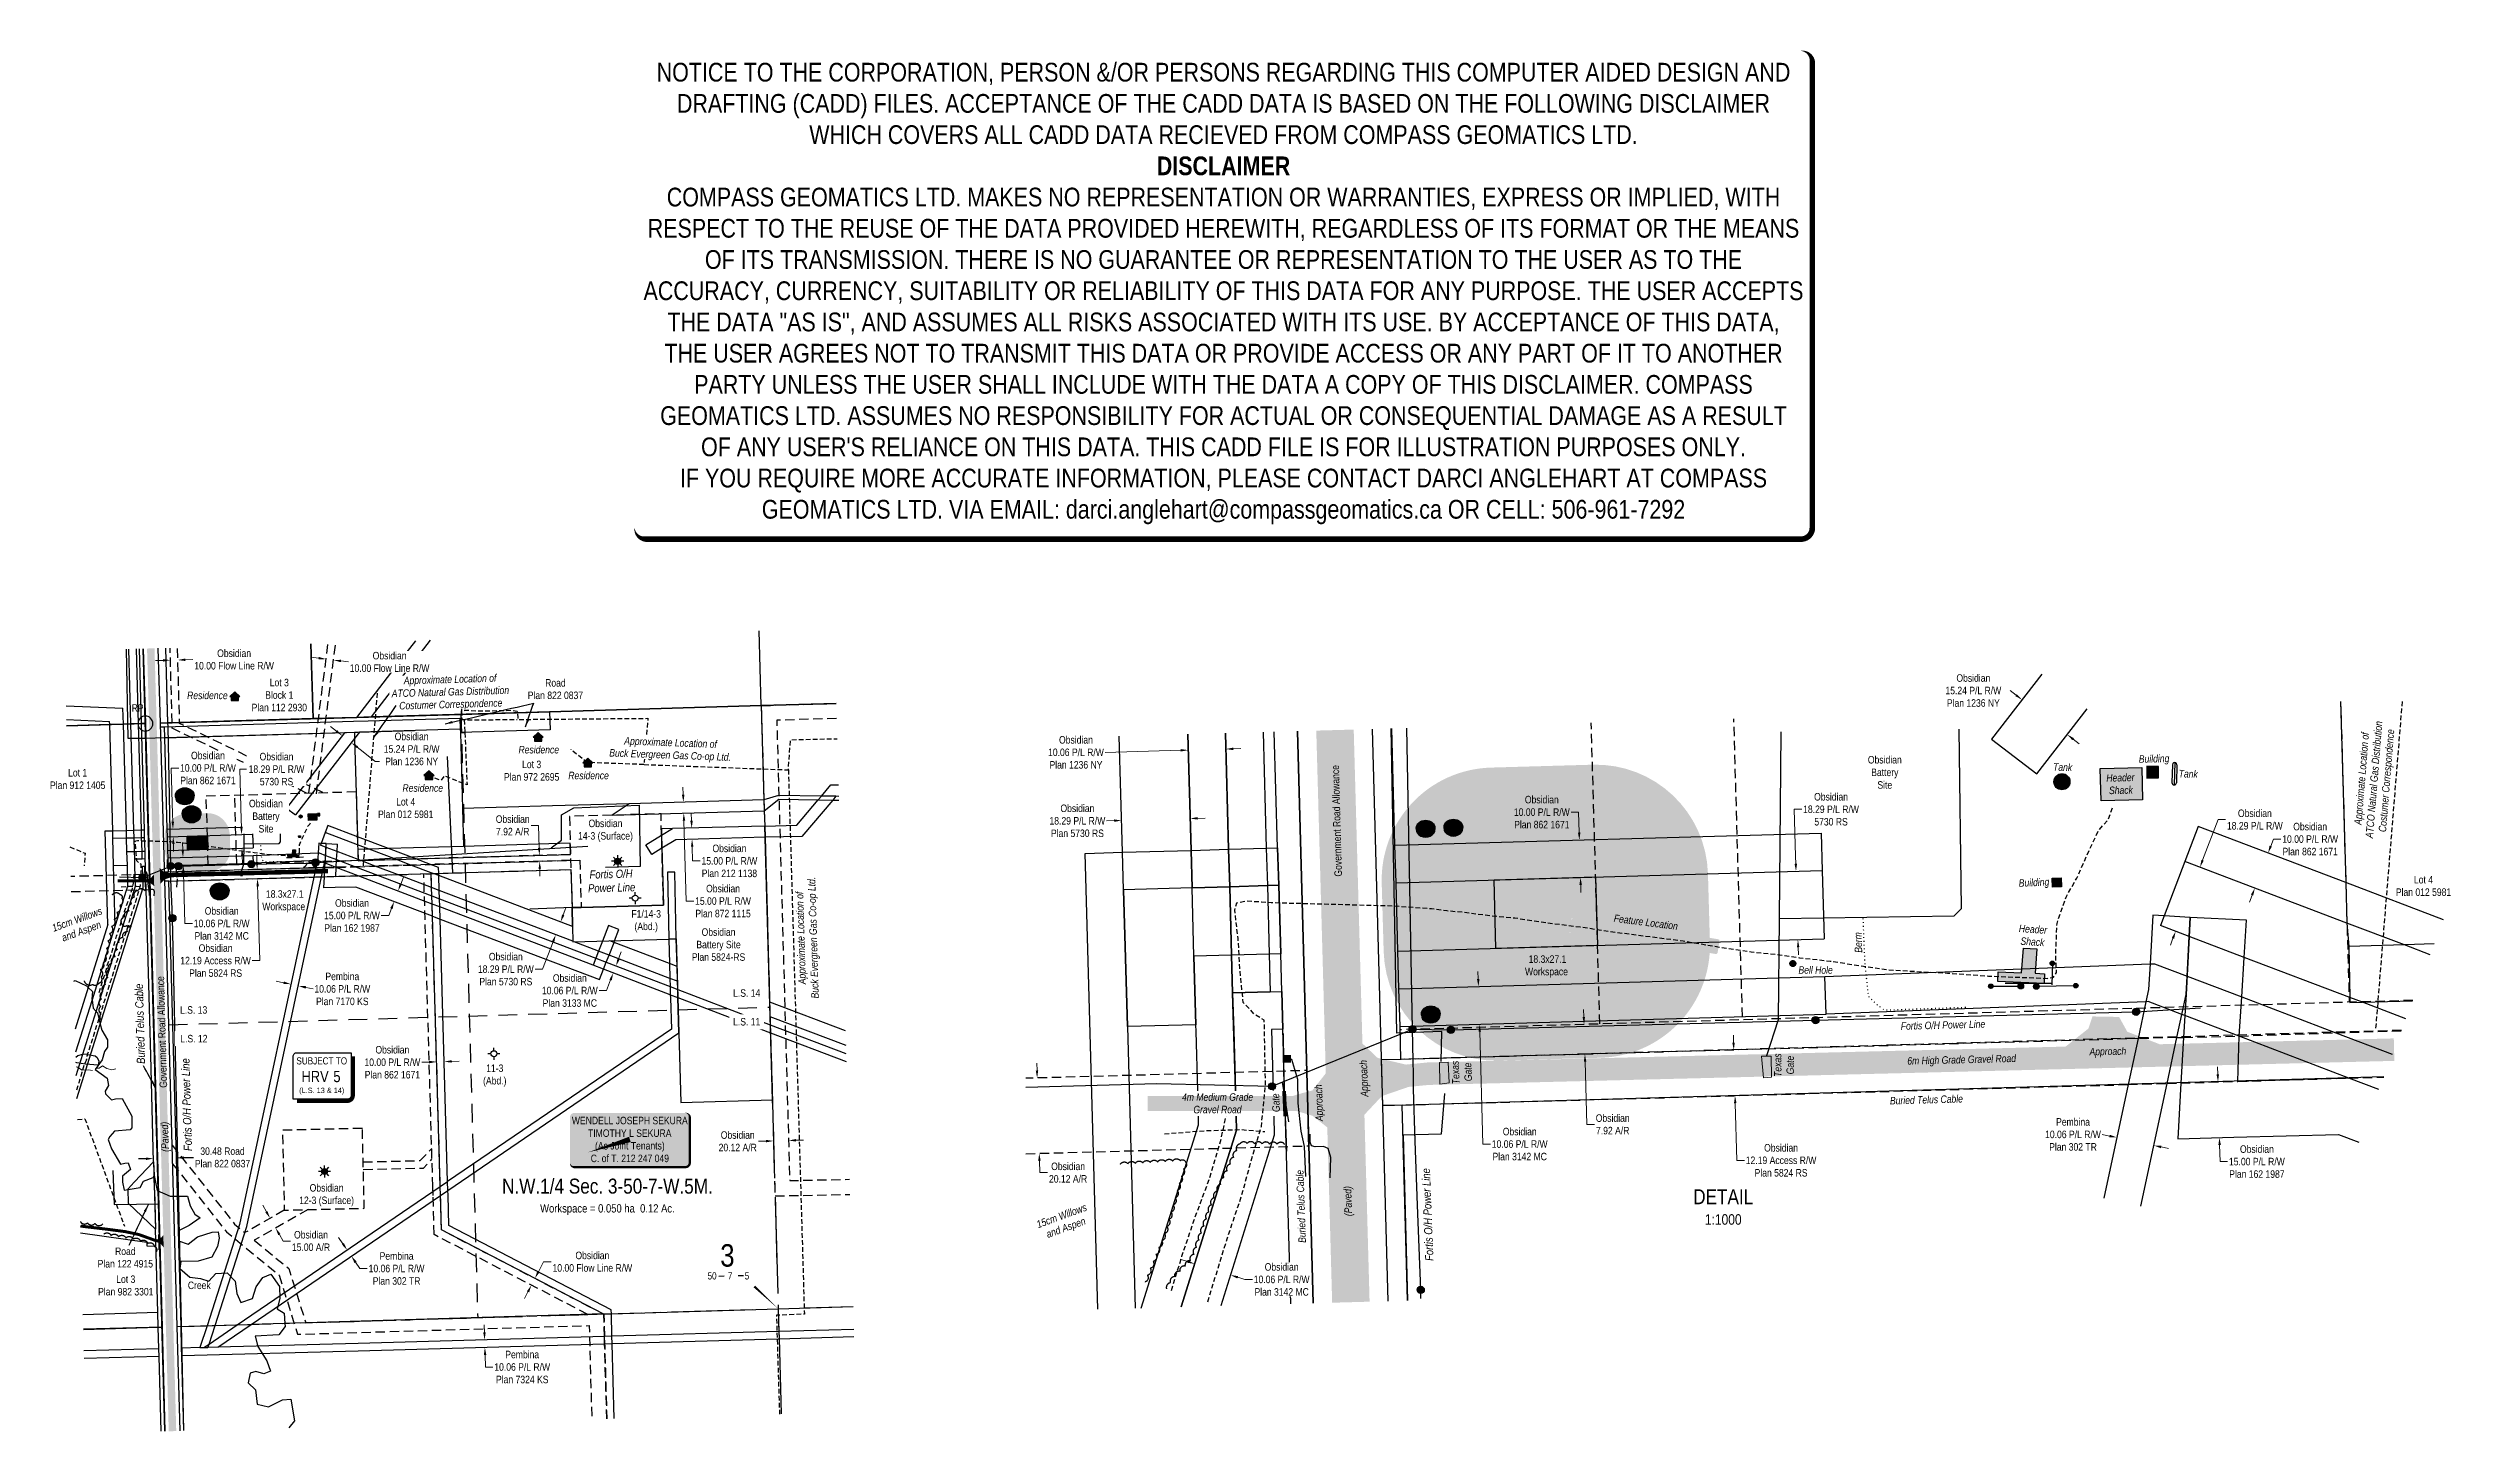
# Model space of a CAD drawing. Extents: x 636334 to 639542, y 5906010 to 5907861.
import ezdxf
from ezdxf.enums import TextEntityAlignment as Align

# ---------------------------------------------------------------- set-up
doc = ezdxf.new("R2010")
doc.units = 0
doc.header["$LTSCALE"] = 5
doc.header["$PDSIZE"] = 0.5
for name, pattern in [('0', [1, 1, 0]), ('foc-ACCESSROAD', [3.75, 2.5, -1.25]), ('foc-FLOWLINE', [3.75, 2.5, -1.25]), ('foc-LSD', [8, 5, -3]), ('foc-QUARTERLINE', [33, 25, -3, 2, -3]), ('foc-TIELINE', [1.875, 1.25, -0.625]), ('foc-TOPO', [1, 0.2, -0.8]), ('POWERLINE5', [7.8, 2.4, -0.6, 0.6, -0.6, 0.6, -0.6, 2.4]), ('UG_PIPE', [1.875, 1.25, -0.625])]:
    doc.linetypes.add(name, pattern=pattern)
doc.layers.get('Defpoints').update_dxf_attribs({"color": 9})
for name, color, linetype in [('10', 1, 'Continuous'), ('35', 37, 'Continuous'), ('41', 7, 'Continuous'), ('9', 3, 'Continuous'), ('AS-CABLE', 224, 'foc-CABLE'), ('AS-FENCE', 48, 'foc-FENCE'), ('AS-PIPE-UG', 44, 'UG_PIPE'), ('AS-PIPE-UG-T', 44, 'Continuous'), ('AS-POWER', 104, 'foc-POWER'), ('AS-POWER-EXISTING', 72, 'POWERLINE5'), ('AS-RESIDENCE', 14, 'Continuous'), ('AS-ROADS', 254, 'Continuous'), ('AS-SYMBOL', 7, 'Continuous'), ('AS-TELEPHONE-T', 224, 'Continuous'), ('AS-TELUS', 224, 'foc-TEL'), ('C-AR', 13, 'foc-ACCESSROAD'), ('C-FLOWLINE', 13, 'foc-FLOWLINE'), ('C-RW', 13, 'Continuous'), ('C-SYMBOL', 7, 'Continuous'), ('C-WS', 13, 'foc-ACCESSROAD'), ('C-WS-S', 8, 'Continuous'), ('CG-NOTES', 7, 'Continuous'), ('CTW', 7, 'Continuous'), ('DETAIL-T', 7, 'Continuous'), ('F-RW', 190, 'Continuous'), ('F-WS-S', 8, 'Continuous'), ('L-AREAREQUIRED', 7, 'Continuous'), ('L-ROAD-T', 7, 'Continuous'), ('L-SEC', 7, 'Continuous'), ('L-SECLBL', 7, 'Continuous'), ('L-SECQ', 8, 'foc-QUARTERLINE'), ('L-SECTION-LSD', 7, 'foc-LSD'), ('L-TITLEDB', 4, 'Continuous'), ('L-TITLEDB-T', 4, 'Continuous'), ('P-BUFFER-H 30m', 51, 'Continuous'), ('P-CROSSINGS', 250, 'Continuous'), ('P-TEMP-H', 41, 'Continuous'), ('P-TEMP_WORKSPACE', 46, 'Continuous'), ('P-TEMP_WORKSPACE-2', 46, 'Continuous'), ('P-TXT', 4, 'Continuous'), ('T-BUSH', 110, '0'), ('T-BUSH-T', 110, 'Continuous'), ('T-CREEK', 160, 'Continuous'), ('T-LOW-AREA', 48, 'foc-TOPO'), ('T-WATER', 160, 'Continuous')]:
    doc.layers.add(name, color=color, linetype=linetype)
for name, color, linetype, lineweight in [('AS-GENERAL', 48, 'Continuous', 18), ('C-AR-T', 13, 'Continuous', 9), ('C-FLOWLINE-T', 13, 'Continuous', 9), ('C-RW-T', 13, 'Continuous', 9), ('C-WS-T', 13, 'Continuous', 9), ('F-RW-T', 190, 'Continuous', 9), ('P-TEMP-T', 46, 'Continuous', 18), ('T-TEXT', 48, 'Continuous', 18)]:
    doc.layers.add(name, color=color, linetype=linetype, lineweight=lineweight)
for name, color, linetype, true_color in [('AS-PIPE-AG', 7, 'Continuous', 0x7d00fa), ('AS-STRUCTURE-H', 7, 'Continuous', 0xa8a8a8), ('AS-STRUCTURE-T', 7, 'Continuous', 0x454545)]:
    doc.layers.add(name, color=color, linetype=linetype, true_color=true_color)
doc.layers.add('AS-STRUCTURE', color=7, linetype='Continuous', lineweight=30, true_color=0x595959)
doc.layers.add('DISCLAIMER', color=7, linetype='Continuous', plot=False)
doc.layers.add('P-BUFFER-FNC-H', color=7, linetype='foc-TIELINE', true_color=0xb8b800, transparency=0.6)
doc.styles.add('100L', font='ARIALN.TTF', dxfattribs={"height": 11})
doc.styles.add('175L', font='ARIALN.TTF', dxfattribs={"height": 20})
doc.styles.add('80', font='ARIALN.TTF', dxfattribs={"height": 10})
doc.styles.add('80CG', font='ARIALN.TTF', dxfattribs={"height": 10})
doc.styles.add('80L', font='ARIALN.TTF', dxfattribs={"height": 10})
doc.styles.add('80LS', font='ARIALNI.TTF', dxfattribs={"height": 10})
doc.styles.add('Crossing', font='ARIALN.TTF', dxfattribs={"height": 10})
doc.styles.add('foc-LtypeFont', font='ARIALN.TTF', dxfattribs={"height": 7.35})
doc.styles.add('HRV', font='ARIALN.TTF', dxfattribs={"height": 3})
doc.styles.add('SIMPLEX', font='ARIALN.TTF')
doc.linetypes.add('foc-CABLE', pattern='A,2,-1,["C",foc-LtypeFont,S=0.2,R=0,X=-0.625,Y=-0.75],-1.24,8', length=12.24)
doc.linetypes.add('foc-FENCE', pattern='A,10,-1,["X",foc-LtypeFont,S=0.2,R=0,X=-0.625,Y=-0.75],-1.24', length=12.24)
doc.linetypes.add('foc-POWER', pattern='A,6,-1,["P",foc-LtypeFont,S=0.2,R=0,X=-0.625,Y=-0.75],-1.24,4', length=12.24)
doc.linetypes.add('foc-TEL', pattern='A,2,-1,["T",foc-LtypeFont,S=0.2,R=0,X=-0.425,Y=-0.75],-1.24,8', length=12.24)
doc.linetypes.add('foc-TEL-NOLINE', pattern='A,0,-2,["T",foc-LtypeFont,S=0.2,R=0,X=-0.425,Y=-0.75],-10.24', length=12.24)
doc.linetypes.add('foc-TOPO-flowdirection-NOLINE', pattern='A,0,[">",foc-LtypeFont,S=0.3,R=0,X=0,Y=-0.945],-20,[">",foc-LtypeFont,S=0.3,R=0,X=0,Y=-0.945],0', length=20)
doc.dimstyles.new('Compass 5 000', dxfattribs={"dimscale": 5, "dimtxt": 9, "dimasz": 2, "dimexe": 0.2, "dimexo": 0.0625, "dimgap": 0.5, "dimtad": 0, "dimtih": 1, "dimtoh": 1, "dimzin": 0, "dimdsep": 46, "dimtxsty": '80CG', "dimcen": 0.1, "dimse1": 1, "dimse2": 1, "dimclrd": 256, "dimclrt": 256, "dimaunit": 1, "dimadec": 4, "dimazin": 0, "dimtfac": 0.06, "dimtofl": 0, "dimtmove": 0, "dimatfit": 1, "dimfxl": 0.2, "dimtolj": 1, "dimtzin": 0, "dimlwd": -1, "dimarcsym": 0})

msp = doc.modelspace()

# ---------------------------------------------------------------- texts
at = {"layer": 'AS-POWER', "attachment_point": 1, "style": '100L'}
for s, width, insert, char_height, rotation in [('\\A1;\\pi2.80685;{\\fArial Narrow|b0|i1|c0|p34;Fortis O/H \\P\\pi0.35865;Power Line}', 62.78853, (637053.735, 5906763.256), 10.99256, 1.567293), ('\\A1;{\\fArial Narrow|b0|i1|c0|p34;Fortis O/H Power Line}', 112.50109, (638806.532, 5906560.573), 10, 1.514321), ('\\A1;{\\fArial Narrow|b0|i1|c0|p34;Fortis O/H Power Line}', 152.28234, (636515.261, 5906388.639), 10.99256, 91.588578), ('\\A1;{\\fArial Narrow|b0|i1|c0|p34;Fortis O/H Power Line}', 152.28234, (638172.098, 5906241.92), 10.99256, 92.216419)]:
    msp.add_mtext_dynamic_manual_height_columns(s, width=width, gutter_width=55.002, heights=[0], dxfattribs=dict(at, insert=insert, char_height=char_height, rotation=rotation))
at = {"layer": 'AS-STRUCTURE-T', "char_height": 10, "attachment_point": 1, "style": '80L'}
for s, width, insert, rotation in [('\\pi0.76282;{\\fArial Narrow|b0|i1|c0|p34;Tank}', 26.17776, (639009.312, 5906906.65), 358.403167), ('\\pi0.28874;{\\fArial Narrow|b0|i1|c0|p34;Header \\P\\pi3.5118;Shack}', 38.66071, (639080.531, 5906891.807), 1.34049), ('\\pi0.29898;{\\fArial Narrow|b0|i1|c0|p34;Building}', 40.82988, (639123.891, 5906917.074), 1.34049), ('\\pi0.76282;{\\fArial Narrow|b0|i1|c0|p34;Tank}', 26.17776, (639176.986, 5906897.769), 358.403167), ('\\pi0.29898;{\\fArial Narrow|b0|i1|c0|p34;Building}', 40.82988, (638963.534, 5906751.49), 2.474058), ('\\pi0.28874;{\\fArial Narrow|b0|i1|c0|p34;Header \\P\\pi3.5118;Shack}', 38.66071, (638964.377, 5906691.098), 356.361721)]:
    msp.add_mtext_dynamic_manual_height_columns(s, width=width, gutter_width=50, heights=[0], dxfattribs=dict(at, insert=insert, rotation=rotation))
at = {"layer": 'AS-TELUS', "insert": (636452.637, 5906505.04), "char_height": 10.99256, "attachment_point": 1, "rotation": 91.588669, "style": '100L'}
msp.add_mtext_dynamic_manual_height_columns('{\\fArial Narrow|b0|i1|c0|p34;Buried Telus Cable}', width=108.04294, gutter_width=55.002, heights=[0], dxfattribs=at)
at = {"layer": 'C-AR-T', "char_height": 9.99703, "width": 321.16953, "attachment_point": 5, "style": '80CG'}
for s, insert in [('\\A1;Obsidian\\P14-3 (Surface)', (637078, 5906816.389)), ('\\A1;Obsidian\\P12-3 (Surface)', (636705.824, 5906329.89))]:
    msp.add_mtext(s, dxfattribs=dict(at, insert=insert))
at = {"layer": 'C-SYMBOL', "color": 3, "style": '175L'}
msp.add_text('N.W.1/4 Sec. 3-50-7-W.5M.', height=19.99406, dxfattribs=at).set_placement((637080.598, 5906325.992), align=Align.BOTTOM_CENTER)
at = {"layer": 'DETAIL-T', "color": 3, "insert": (638569.714, 5906314.074), "char_height": 19.99395, "width": 223.79031, "attachment_point": 5, "style": '80CG'}
msp.add_mtext('DETAIL\\P{\\H0.70022x;1:1000}', dxfattribs=at)
at = {"layer": 'F-RW-T', "attachment_point": 5, "style": '80CG'}
for s, insert, char_height in [('\\A1;F1/14-3 \\P(Abd.) ', (637132.342, 5906695.591), 9.99559), ('\\A1;11-3 \\P(Abd.) ', (636930.248, 5906489.52), 9.9956)]:
    msp.add_mtext(s, dxfattribs=dict(at, insert=insert, char_height=char_height))
at = {"layer": 'L-AREAREQUIRED', "color": 5, "style": '100L'}
msp.add_text('Workspace = 0.050 ha  0.12 Ac.', height=10.99673, dxfattribs=at).set_placement((637080.598, 5906303.499), align=Align.BOTTOM_CENTER)
at = {"layer": 'L-ROAD-T', "style": '80L'}
for height, rotation, p in [(9.99706, 91.589022, (638053.867, 5906829.6)), (9.99703, 91.588966, (636486.002, 5906547.715))]:
    msp.add_text('Government Road Allowance', height=height, rotation=rotation, dxfattribs=at).set_placement(p, align=Align.MIDDLE_CENTER)
at = {"layer": 'L-TITLEDB-T', "char_height": 9.99559, "attachment_point": 5, "style": '80CG'}
for s, insert in [('\\A1;Road\\PPlan 822 0837', (637011.176, 5907005.406)), ('\\A1;Road\\PPlan 122 4915', (636437.203, 5906246.644))]:
    msp.add_mtext(s, dxfattribs=dict(at, insert=insert))
at = {"layer": 'P-TEMP-T', "insert": (636619.863, 5906736.945), "char_height": 9.99649, "attachment_point": 1, "style": '80L'}
msp.add_mtext_dynamic_manual_height_columns('\\pi4.95958;18.3x27.1\\P\\pi0.1284;Workspace', width=56.88085, gutter_width=50.001, heights=[0], dxfattribs=at)
at = {"layer": 'P-TEMP_WORKSPACE-2', "insert": (638305.069, 5906650.055), "char_height": 9.99649, "attachment_point": 1, "style": '80L'}
msp.add_mtext_dynamic_manual_height_columns('\\pi4.95958;18.3x27.1\\P\\pi0.1284;Workspace', width=56.88085, gutter_width=50.001, heights=[0], dxfattribs=at)
at = {"layer": 'P-TXT', "insert": (638424.189, 5906704.875), "char_height": 9.99706, "attachment_point": 1, "rotation": 352.618741, "style": '80L'}
msp.add_mtext_dynamic_manual_height_columns('\\pi0.32617;{\\fArial Narrow|b0|i1|c0|p34;Feature Location}', width=85.77737, gutter_width=49.985, heights=[0], dxfattribs=at)
at = {"layer": 'T-BUSH-T', "char_height": 9.99706, "width": 70.06576, "attachment_point": 2, "rotation": 20, "style": '80LS'}
for insert in [(636371.057, 5906702.798), (637684.996, 5906307.12)]:
    msp.add_mtext('15cm Willows and Aspen', dxfattribs=dict(at, insert=insert))
at = {"layer": 'T-TEXT', "style": '80LS'}
for height, rotation, p in [(9.997, 91.588966, (636489.883, 5906407.81)), (9.9971, 91.588945, (638068.762, 5906321.967))]:
    msp.add_text('(Paved)', height=height, rotation=rotation, dxfattribs=at).set_placement(p, align=Align.MIDDLE_CENTER)
at = {"layer": 'T-TEXT', "char_height": 9.99706, "attachment_point": 1, "style": '80L'}
for s, width, insert, rotation in [('\\pi0.29889;{\\fArial Narrow|b0|i1|c0|p34;Berm}', 27.26797, (638745.303, 5906653.08), 92.281398), ('\\pi0.04999;{\\fArial Narrow|b0|i1|c0|p34;Approach}', 48.83735, (638086.09, 5906461.073), 92.134159), ('\\pi-2.54475;{\\fArial Narrow|b0|i1|c0|p34;Texas\\P\\pi0.60576;Gate}', 24.64937, (638207.922, 5906480.368), 92.729283), ('\\pi0.04999;{\\fArial Narrow|b0|i1|c0|p34;Approach}', 48.83735, (639058.332, 5906526.486), 1.037325), ('\\pi0.04999;{\\fArial Narrow|b0|i1|c0|p34;Approach}', 48.83735, (638025.621, 5906428.591), 91.437963), ('\\pi0.31253;{\\fArial Narrow|b0|i1|c0|p34;4m Medium Grade \\P\\pi15.45814;Gravel Road}', 94.65607, (637847.137, 5906465.822), 0.102569), ('\\pi0.60576;{\\fArial Narrow|b0|i1|c0|p34;Gate}', 24.64937, (637968.125, 5906440.016), 92.498039)]:
    msp.add_mtext_dynamic_manual_height_columns(s, width=width, gutter_width=250.007, heights=[0], dxfattribs=dict(at, insert=insert, rotation=rotation))
at = {"layer": 'T-TEXT', "insert": (638669.794, 5906635.515), "char_height": 9.99706, "attachment_point": 1, "style": '80L'}
msp.add_mtext_dynamic_manual_height_columns('\\pi0.29889;{\\fArial Narrow|b0|i1|c0|p34;Bell Hole}', width=45.6391, gutter_width=250.007, heights=[0], dxfattribs=at)
at = {"layer": 'T-WATER', "linetype": 'Continuous', "insert": (636535.959, 5906209.506), "char_height": 9.997, "attachment_point": 5, "style": '80CG'}
msp.add_mtext('\\A1;Creek', dxfattribs=at)

# ---------------------------------------------------------------- blocks, each defined once
blk = doc.blocks.new('POWERPOLE')
h = blk.add_hatch(color=255)
edge = h.paths.add_edge_path()
edge.add_arc((0, 0), 0.96, 0, 360)
at = {"linetype": 'Continuous'}
for p, q in [((0.68, -0.68), (-0.68, 0.68)), ((-0.68, -0.68), (0.68, 0.68))]:
    blk.add_line(p, q, dxfattribs=at)
blk.add_circle((0, 0), 0.96, dxfattribs=at)
blk = doc.blocks.new('*D423')
at = {"layer": 'C-AR-T', "transparency": 16777216}
for p, q in [((638583.5, 5906533.6), (638583.2, 5906543.6)), ((638585.8, 5906452.7), (638587.9, 5906376.4)), ((638587.9, 5906376.4), (638597.9, 5906376.4))]:
    blk.add_line(p, q, dxfattribs=at)
for points in [[(638585.1, 5906533.7), (638581.8, 5906533.6), (638583.8, 5906523.6)], [(638587.4, 5906452.8), (638584.1, 5906452.7), (638585.5, 5906462.7)]]:
    blk.add_solid(points, dxfattribs=at)
at = {"layer": 'Defpoints', "color": 0, "transparency": 16777216}
for p in [(638800.5, 5906529.7), (638585.5, 5906462.7), (638802.2, 5906468.8)]:
    blk.add_point(p, dxfattribs=at)
at = {"layer": 'C-AR-T', "transparency": 16777216, "insert": (638646.9, 5906376.4), "char_height": 10, "attachment_point": 5, "style": '80CG', "bg_fill": 3, "box_fill_scale": 1.1, "bg_fill_color": 256, "bg_fill_true_color": 13158600, "bg_fill_transparency": 0}
blk.add_mtext('\\A1;Obsidian\\P12.19 Access R/W\\PPlan 5824 RS', dxfattribs=at)
blk = doc.blocks.new('*D424')
at = {"layer": 'C-RW-T', "transparency": 16777216}
for p, q in [((638242.7, 5906618.5), (638242.4, 5906628.4)), ((638244.7, 5906548.2), (638249, 5906398.1)), ((638249, 5906398.1), (638259, 5906398.1))]:
    blk.add_line(p, q, dxfattribs=at)
for points in [[(638244.4, 5906618.5), (638241.1, 5906618.4), (638243, 5906608.5)], [(638246.4, 5906548.3), (638243.1, 5906548.2), (638244.4, 5906558.2)]]:
    blk.add_solid(points, dxfattribs=at)
at = {"layer": 'Defpoints', "color": 0, "transparency": 16777216}
for p in [(638241.7, 5906608.4), (638243.2, 5906558.2), (638244.4, 5906558.2)]:
    blk.add_point(p, dxfattribs=at)
at = {"layer": 'C-RW-T', "transparency": 16777216, "insert": (638298.1, 5906398.1), "char_height": 10, "attachment_point": 5, "style": '80CG'}
blk.add_mtext('\\A1;Obsidian \\P10.06 P/L R/W  \\PPlan 3142 MC', dxfattribs=at)
blk = doc.blocks.new('RISER')
h = blk.add_hatch(color=255)
h.dxf.hatch_style = 1
edge = h.paths.add_edge_path()
edge.add_arc((0, 0), 0.7, 0, 360)
blk.add_hatch(color=13).paths.add_polyline_path([(0.58, -0.15), (-0.58, -0.15, 0.774597)])
at = {"color": 13}
blk.add_line((-0.58, -0.15), (0.58, -0.15), dxfattribs=at)
blk.add_circle((0, 0), 0.6, dxfattribs=at)
blk = doc.blocks.new('PIG')
h = blk.add_hatch(color=255)
h.dxf.hatch_style = 1
edge = h.paths.add_edge_path()
edge.add_arc((0, 0), 0.85, 0, 360)
at = {"layer": 'AS-SYMBOL'}
h = blk.add_hatch(color=13, dxfattribs=at)
h.dxf.hatch_style = 1
h.paths.add_polyline_path([(-0.1, 0, 1), (-0.55, 0, 1)])
h = blk.add_hatch(color=13, dxfattribs=at)
h.dxf.hatch_style = 1
h.paths.add_polyline_path([(0.1, 0, 1), (0.55, 0, 1)])
at = {"layer": 'AS-SYMBOL', "color": 13}
for centre, radius in [((0, 0), 0.75), ((-0.33, 0), 0.225), ((0.33, 0), 0.225)]:
    blk.add_circle(centre, radius, dxfattribs=at)
blk = doc.blocks.new('*D425')
at = {"layer": 'C-RW-T', "transparency": 16777216}
for p, q in [((638674.5, 5906845), (638664.5, 5906845)), ((638664.5, 5906845), (638666.3, 5906782.3)), ((638666.5, 5906772.3), (638666.3, 5906782.3)), ((638669.7, 5906660.9), (638670, 5906650.9))]:
    blk.add_line(p, q, dxfattribs=at)
for points in [[(638668.2, 5906772.3), (638664.9, 5906772.2), (638666.8, 5906762.3)], [(638671.4, 5906661), (638668.1, 5906660.9), (638669.4, 5906670.9)]]:
    blk.add_solid(points, dxfattribs=at)
at = {"layer": 'Defpoints', "color": 0, "transparency": 16777216}
for p in [(638666.8, 5906762.3), (638669.4, 5906762.4), (638672, 5906671)]:
    blk.add_point(p, dxfattribs=at)
at = {"layer": 'C-RW-T', "transparency": 16777216, "insert": (638713.6, 5906845), "char_height": 10, "attachment_point": 5, "style": '80CG'}
blk.add_mtext('\\A1;Obsidian\\P18.29 P/L R/W \\P5730 RS', dxfattribs=at)
blk = doc.blocks.new('*D426')
at = {"layer": 'C-RW-T', "transparency": 16777216}
for p, q in [((638376.7, 5906841.2), (638366.7, 5906841.2)), ((638377.5, 5906814), (638376.7, 5906841.2)), ((638379.5, 5906744.1), (638379.7, 5906734.1))]:
    blk.add_line(p, q, dxfattribs=at)
for points in [[(638379.1, 5906814.1), (638375.8, 5906814), (638377.7, 5906804)], [(638381.1, 5906744.1), (638377.8, 5906744), (638379.2, 5906754.1)]]:
    blk.add_solid(points, dxfattribs=at)
at = {"layer": 'Defpoints', "color": 0, "transparency": 16777216}
for p in [(638377.7, 5906804), (638384.5, 5906804.2), (638385.9, 5906754.3)]:
    blk.add_point(p, dxfattribs=at)
at = {"layer": 'C-RW-T', "transparency": 16777216, "insert": (638327.6, 5906841.2), "char_height": 10, "attachment_point": 5, "style": '80CG'}
blk.add_mtext('\\A1;Obsidian\\P10.00 P/L R/W\\PPlan 862 1671', dxfattribs=at)
blk = doc.blocks.new('*D427')
at = {"layer": 'Defpoints', "color": 0, "transparency": 16777216}
for p in [(639094.6, 5906404.5), (639095.1, 5906406.9), (639143.8, 5906394)]:
    blk.add_point(p, dxfattribs=at)
at = {"layer": 'F-RW-T', "transparency": 16777216}
for p, q in [((639085.4, 5906408.9), (639075.6, 5906411)), ((639154.1, 5906394.3), (639163.9, 5906392.2))]:
    blk.add_line(p, q, dxfattribs=at)
for points in [[(639085.7, 5906410.6), (639085, 5906407.3), (639095.1, 5906406.9)], [(639154.4, 5906395.9), (639153.7, 5906392.6), (639144.3, 5906396.3)]]:
    blk.add_solid(points, dxfattribs=at)
at = {"layer": 'F-RW-T', "transparency": 16777216, "insert": (639036.5, 5906411), "char_height": 10, "attachment_point": 5, "style": '80CG'}
blk.add_mtext('\\A1;Pembina\\P10.06 P/L R/W  \\PPlan 302 TR', dxfattribs=at)
blk = doc.blocks.new('*D428')
at = {"layer": 'C-RW-T', "transparency": 16777216}
for p, q in [((639229.7, 5906491.2), (639229.4, 5906501.2)), ((639232.2, 5906396.9), (639232.8, 5906374.7)), ((639232.8, 5906374.7), (639242.8, 5906374.7))]:
    blk.add_line(p, q, dxfattribs=at)
for points in [[(639231.4, 5906491.3), (639228, 5906491.2), (639230, 5906481.2)], [(639233.9, 5906396.9), (639230.5, 5906396.9), (639231.9, 5906406.9)]]:
    blk.add_solid(points, dxfattribs=at)
at = {"layer": 'Defpoints', "color": 0, "transparency": 16777216}
for p in [(639298.2, 5906483), (639231.9, 5906406.9), (639300.1, 5906408.7)]:
    blk.add_point(p, dxfattribs=at)
at = {"layer": 'C-RW-T', "transparency": 16777216, "insert": (639281.9, 5906374.7), "char_height": 10, "attachment_point": 5, "style": '80CG'}
blk.add_mtext('\\A1;Obsidian \\P15.00 P/L R/W \\PPlan 162 1987', dxfattribs=at)
blk = doc.blocks.new('*D429')
at = {"layer": 'C-RW-T', "transparency": 16777216}
for p, q in [((639300.4, 5906795.9), (639303.9, 5906805.2)), ((639303.9, 5906805.2), (639313.9, 5906805.2)), ((639275.5, 5906730.5), (639272, 5906721.1))]:
    blk.add_line(p, q, dxfattribs=at)
for points in [[(639298.8, 5906796.5), (639301.9, 5906795.3), (639296.8, 5906786.5)], [(639274, 5906731.1), (639277.1, 5906729.9), (639279.1, 5906739.8)]]:
    blk.add_solid(points, dxfattribs=at)
at = {"layer": 'Defpoints', "color": 0, "transparency": 16777216}
for p in [(639280.6, 5906792.7), (639296.8, 5906786.5), (639262.8, 5906746)]:
    blk.add_point(p, dxfattribs=at)
at = {"layer": 'C-RW-T', "transparency": 16777216, "insert": (639353, 5906805.2), "char_height": 10, "attachment_point": 5, "style": '80CG'}
blk.add_mtext('\\A1;Obsidian \\P10.00 P/L R/W  \\PPlan 862 1671', dxfattribs=at)
blk = doc.blocks.new('*D430')
at = {"layer": 'C-RW-T', "transparency": 16777216}
for p, q in [((639209.5, 5906777), (639230.1, 5906831.3)), ((639230.1, 5906831.3), (639240.1, 5906831.3)), ((639169.9, 5906672.8), (639166.4, 5906663.5))]:
    blk.add_line(p, q, dxfattribs=at)
for points in [[(639207.9, 5906777.5), (639211, 5906776.4), (639205.9, 5906767.6)], [(639168.4, 5906673.4), (639171.5, 5906672.2), (639173.5, 5906682.2)]]:
    blk.add_solid(points, dxfattribs=at)
at = {"layer": 'Defpoints', "color": 0, "transparency": 16777216}
for p in [(639205.9, 5906767.6), (639255.5, 5906748.8), (639223.1, 5906663.3)]:
    blk.add_point(p, dxfattribs=at)
at = {"layer": 'C-RW-T', "transparency": 16777216, "insert": (639279.2, 5906831.3), "char_height": 10, "attachment_point": 5, "style": '80CG'}
blk.add_mtext('\\A1;Obsidian \\P18.29 P/L R/W ', dxfattribs=at)
blk = doc.blocks.new('*D431')
at = {"layer": 'C-AR-T', "transparency": 16777216}
for p, q in [((638383.6, 5906567.8), (638383.3, 5906577.8)), ((638385.4, 5906508.3), (638387.8, 5906424.4)), ((638387.8, 5906424.4), (638397.8, 5906424.4))]:
    blk.add_line(p, q, dxfattribs=at)
for points in [[(638385.3, 5906567.9), (638382, 5906567.8), (638383.9, 5906557.8)], [(638387, 5906508.3), (638383.7, 5906508.2), (638385.1, 5906518.3)]]:
    blk.add_solid(points, dxfattribs=at)
at = {"layer": 'Defpoints', "color": 0, "transparency": 16777216}
for p in [(638393.4, 5906558.1), (638385.1, 5906518.3), (638394.5, 5906518.5)]:
    blk.add_point(p, dxfattribs=at)
at = {"layer": 'C-AR-T', "transparency": 16777216, "insert": (638422.2, 5906424.4), "char_height": 10, "attachment_point": 5, "style": '80CG'}
blk.add_mtext('\\A1;Obsidian\\P7.92 A/R', dxfattribs=at)
blk = doc.blocks.new('*D432')
at = {"layer": 'C-RW-T', "transparency": 16777216}
for p, q in [((638960.5, 5906997.4), (638952.6, 5907003.5)), ((639036.7, 5906938.7), (639044.6, 5906932.6))]:
    blk.add_line(p, q, dxfattribs=at)
for points in [[(638961.5, 5906998.7), (638959.5, 5906996.1), (638968.4, 5906991.3)], [(639037.7, 5906940), (639035.6, 5906937.4), (639028.7, 5906944.8)]]:
    blk.add_solid(points, dxfattribs=at)
at = {"layer": 'Defpoints', "color": 0, "transparency": 16777216}
for p in [(638968.4, 5906991.3), (638955.6, 5906974.6), (639015.9, 5906928.2)]:
    blk.add_point(p, dxfattribs=at)
at = {"layer": 'C-RW-T', "transparency": 16777216, "insert": (638903.5, 5907003.5), "char_height": 10, "attachment_point": 5, "style": '80CG'}
blk.add_mtext('\\A1;Obsidian\\P15.24 P/L R/W \\PPlan 1236 NY  ', dxfattribs=at)
blk = doc.blocks.new('Propane_Tank')
at = {"color": 48}
for p, q in [((-0.6, 5.4), (-0.6, 0.6)), ((0.6, 5.4), (0.6, 0.6))]:
    blk.add_line(p, q, dxfattribs=at)
for centre, start, end in [((0, 5.4), 360, 540), ((0, 0.6), 180, 360)]:
    blk.add_arc(centre, 0.6, start, end, dxfattribs=at)
at = {"layer": 'Defpoints'}
blk.add_line((0, 6), (0, 0), dxfattribs=at)
blk = doc.blocks.new('*X443')
at = {"color": 0}
for p, q in [((102.1, -2061.6), (108.8, -2061.6)), ((102.1, -2068.4), (108.8, -2068.4)), ((102.2, -2061.7), (108.8, -2061.7)), ((102.2, -2068.3), (108.7, -2068.3)), ((102.3, -2061.4), (108.6, -2061.4)), ((102.3, -2061.9), (108.6, -2061.9)), ((102.3, -2068.1), (108.6, -2068.1)), ((102.3, -2068.6), (108.7, -2068.6)), ((102.5, -2061.2), (108.5, -2061.2)), ((102.5, -2062), (108.4, -2062)), ((102.5, -2068), (108.4, -2068)), ((102.5, -2068.7), (108.5, -2068.7)), ((102.6, -2062.2), (108.3, -2062.2)), ((102.7, -2061.1), (108.2, -2061.1)), ((102.7, -2067.8), (108.3, -2067.8)), ((102.7, -2068.9), (108.3, -2068.9)), ((102.8, -2062.3), (108.1, -2062.3)), ((102.8, -2067.7), (108.1, -2067.7)), ((102.9, -2060.9), (108, -2060.9)), ((102.9, -2069.1), (108, -2069.1)), ((103, -2062.5), (108, -2062.5)), ((103, -2067.5), (108, -2067.5)), ((103.1, -2062.7), (107.8, -2062.7)), ((103.1, -2067.3), (107.8, -2067.3)), ((103.2, -2060.8), (107.7, -2060.8)), ((103.2, -2069.2), (107.8, -2069.2)), ((103.3, -2062.8), (107.7, -2062.8)), ((103.3, -2067.2), (107.6, -2067.2)), ((103.4, -2063), (107.5, -2063)), ((103.4, -2067), (107.5, -2067)), ((103.5, -2060.6), (107.4, -2060.6)), ((103.5, -2069.4), (107.4, -2069.4)), ((103.6, -2063.1), (107.3, -2063.1)), ((103.6, -2066.9), (107.3, -2066.9)), ((103.7, -2063.3), (107.2, -2063.3)), ((103.8, -2066.7), (107.2, -2066.7)), ((103.9, -2060.5), (107, -2060.5)), ((103.9, -2063.4), (107, -2063.4)), ((103.9, -2066.6), (107, -2066.6)), ((103.9, -2069.5), (107.1, -2069.5)), ((104.1, -2063.6), (106.9, -2063.6)), ((104.1, -2066.4), (106.9, -2066.4)), ((104.2, -2063.7), (106.7, -2063.7)), ((104.2, -2066.2), (106.7, -2066.2)), ((104.4, -2063.9), (106.6, -2063.9)), ((104.4, -2066.1), (106.6, -2066.1)), ((104.4, -2069.7), (106.5, -2069.7)), ((104.5, -2060.3), (106.5, -2060.3)), ((104.5, -2064.1), (106.4, -2064.1)), ((104.5, -2065.9), (106.4, -2065.9)), ((104.7, -2064.2), (106.3, -2064.2)), ((104.7, -2065.8), (106.2, -2065.8)), ((104.8, -2064.4), (106.1, -2064.4)), ((104.8, -2065.6), (106.1, -2065.6)), ((105, -2064.5), (105.9, -2064.5)), ((105, -2065.5), (105.9, -2065.5)), ((105.1, -2064.7), (105.8, -2064.7)), ((105.2, -2065.3), (105.8, -2065.3)), ((105.3, -2064.8), (105.6, -2064.8)), ((105.3, -2065.2), (105.6, -2065.2))]:
    blk.add_line(p, q, dxfattribs=at)
blk = doc.blocks.new('Pile')
h = blk.add_hatch(color=255)
h.dxf.hatch_style = 1
edge = h.paths.add_edge_path()
edge.add_arc((0, 0), 0.868, 0, 360)
at = {"color": 224}
for p, q in [((0.54, -0.54), (-0.54, 0.54)), ((-0.54, -0.54), (0.54, 0.54))]:
    blk.add_line(p, q, dxfattribs=at)
blk.add_circle((0, 0), 0.768, dxfattribs=at)
at = {"color": 224, "xscale": 0.16, "yscale": 0.16, "zscale": 0.16}
blk.add_blockref('*X443', (-16.87, 330.4), dxfattribs=at)
blk = doc.blocks.new('*D448')
at = {"layer": 'C-RW-T', "transparency": 16777216}
for p, q in [((637756.8, 5906829.9), (637746.8, 5906829.6)), ((637868.2, 5906832.9), (637878.2, 5906833.2))]:
    blk.add_line(p, q, dxfattribs=at)
for points in [[(637756.8, 5906831.5), (637756.9, 5906828.2), (637766.8, 5906830.1)], [(637868.2, 5906834.6), (637868.3, 5906831.3), (637858.2, 5906832.7)]]:
    blk.add_solid(points, dxfattribs=at)
at = {"layer": 'Defpoints', "color": 0, "transparency": 16777216}
for p in [(637766.8, 5906832.4), (637766.8, 5906830.1), (637858.2, 5906835)]:
    blk.add_point(p, dxfattribs=at)
at = {"layer": 'C-RW-T', "transparency": 16777216, "insert": (637707.8, 5906829.6), "char_height": 10, "attachment_point": 5, "style": '80CG'}
blk.add_mtext('\\A1;Obsidian\\P18.29 P/L R/W\\PPlan 5730 RS', dxfattribs=at)
blk = doc.blocks.new('*D449')
at = {"layer": 'C-RW-T', "transparency": 16777216}
for p, q in [((637845.7, 5906923.8), (637745, 5906921)), ((637916, 5906925.7), (637926, 5906926))]:
    blk.add_line(p, q, dxfattribs=at)
for points in [[(637845.7, 5906925.4), (637845.8, 5906922.1), (637855.7, 5906924)], [(637915.9, 5906927.4), (637916, 5906924), (637906, 5906925.4)]]:
    blk.add_solid(points, dxfattribs=at)
at = {"layer": 'Defpoints', "color": 0, "transparency": 16777216}
for p in [(637855.7, 5906924), (637857.3, 5906865.1), (637907.6, 5906866.5)]:
    blk.add_point(p, dxfattribs=at)
at = {"layer": 'C-RW-T', "transparency": 16777216, "insert": (637705.9, 5906921), "char_height": 10, "attachment_point": 5, "style": '80CG'}
blk.add_mtext('\\A1;Obsidian\\P10.06 P/L R/W\\PPlan 1236 NY', dxfattribs=at)
blk = doc.blocks.new('*D450')
at = {"layer": 'C-RW-T', "transparency": 16777216}
for p, q in [((637854.7, 5906241.3), (637845.1, 5906244.3)), ((637921.7, 5906220.3), (637931.3, 5906217.4)), ((637931.3, 5906217.4), (637941.3, 5906217.4))]:
    blk.add_line(p, q, dxfattribs=at)
for points in [[(637855.2, 5906242.9), (637854.2, 5906239.7), (637864.2, 5906238.3)], [(637922.2, 5906221.9), (637921.2, 5906218.7), (637912.2, 5906223.3)]]:
    blk.add_solid(points, dxfattribs=at)
at = {"layer": 'Defpoints', "color": 0, "transparency": 16777216}
for p in [(637880.9, 5906291.6), (637928.9, 5906276.6), (637912.2, 5906223.3)]:
    blk.add_point(p, dxfattribs=at)
at = {"layer": 'C-RW-T', "transparency": 16777216, "insert": (637980.4, 5906217.4), "char_height": 10, "attachment_point": 5, "style": '80CG', "bg_fill": 3, "box_fill_scale": 1.1, "bg_fill_color": 256, "bg_fill_true_color": 13158600, "bg_fill_transparency": 0}
blk.add_mtext('\\A1;Obsidian\\P10.06 P/L R/W\\PPlan 3142 MC', dxfattribs=at)
blk = doc.blocks.new('*D451')
at = {"layer": 'C-FLOWLINE-T', "transparency": 16777216}
for p, q in [((637653.9, 5906496.3), (637653.6, 5906506.3)), ((637657.2, 5906375.8), (637657.7, 5906360)), ((637657.7, 5906360), (637667.7, 5906360))]:
    blk.add_line(p, q, dxfattribs=at)
for points in [[(637655.5, 5906496.4), (637652.2, 5906496.3), (637654.1, 5906486.3)], [(637658.9, 5906375.8), (637655.5, 5906375.7), (637656.9, 5906385.8)]]:
    blk.add_solid(points, dxfattribs=at)
at = {"layer": 'Defpoints', "color": 0, "transparency": 16777216}
blk.add_point((637709.1, 5906487.8), dxfattribs=at)
at = {"layer": 'C-FLOWLINE-T', "transparency": 16777216, "insert": (637695.4, 5906360), "char_height": 10, "attachment_point": 5, "style": '80CG', "bg_fill": 3, "box_fill_scale": 1.1, "bg_fill_color": 256, "bg_fill_true_color": 13158600, "bg_fill_transparency": 0}
blk.add_mtext('\\A1;Obsidian\\P20.12 A/R', dxfattribs=at)
at = {"layer": 'Defpoints', "color": 0, "transparency": 16777216}
for p in [(637656.9, 5906385.8), (637711.9, 5906387.3)]:
    blk.add_point(p, dxfattribs=at)
blk = doc.blocks.new('xing2')
h = blk.add_hatch(color=50)
h.dxf.hatch_style = 1
edge = h.paths.add_edge_path()
edge.add_ellipse((0, 0), major_axis=(-12.5, 0), ratio=0.816297, start_angle=0, end_angle=360)
h = blk.add_hatch(color=250)
h.dxf.hatch_style = 1
edge = h.paths.add_edge_path()
edge.add_ellipse((0, -2), major_axis=(-12.5, 0), ratio=0.816297, start_angle=0, end_angle=180)
edge.add_line((12.5, -2), (12.5, 0))
edge.add_ellipse((0, 0), major_axis=(-12.5, 0), ratio=0.816297, start_angle=0, end_angle=180, ccw=False)
edge.add_line((-12.5, 0), (-12.5, -2))
at = {"color": 250}
blk.add_ellipse((0, 0), major_axis=(-12.5, 0), ratio=0.816297, dxfattribs=at)
blk.add_ellipse((0, -2), major_axis=(-12.5, 0), ratio=0.816297, start_param=0, end_param=3.141593, dxfattribs=at)
at = {"color": 250, "style": 'Crossing'}
blk.add_attdef('CROSSING', text='', height=9, dxfattribs=at).set_placement((0.1, 0), align=Align.MIDDLE_CENTER)
at = {"color": 250, "style": 'Crossing', "flags": 1}
for tag, p in [('DESCRIPTION', (0.1, -25.8)), ('OWNER', (0.1, -12.5)), ('LOCATION', (0.1, -39.3)), ('DWG_REF', (0.1, -52.8))]:
    blk.add_attdef(tag, text='', height=9, dxfattribs=at).set_placement(p, align=Align.MIDDLE_CENTER)
blk = doc.blocks.new('L-SECLBL')
at = {"layer": '9', "color": 7}
for p, q in [((-5.1, -27.8), (-12.3, -27.8)), ((20.7, -27.8), (13.5, -27.8))]:
    blk.add_line(p, q, dxfattribs=at)
at = {"layer": '10', "color": 2, "style": 'SIMPLEX'}
blk.add_attdef('SEC', text='', height=30, dxfattribs=at).set_placement((0, 0), align=Align.MIDDLE)
at = {"layer": '10', "color": 5, "style": '80L'}
blk.add_attdef('TWP', text='', height=9.5, dxfattribs=at).set_placement((-14.4, -27.4), align=Align.MIDDLE_RIGHT)
blk.add_attdef('RGE', text='', height=9.5, dxfattribs=at).set_placement((3.6, -27.4), align=Align.MIDDLE_CENTER)
blk.add_attdef('MER', text='', height=9.5, dxfattribs=at).set_placement((23.2, -27.4), align=Align.MIDDLE_LEFT)
blk = doc.blocks.new('*D531')
at = {"layer": 'Defpoints', "color": 0, "linetype": 'Continuous', "transparency": 16777216}
for p in [(636468.9, 5906593.5), (636499.4, 5906594.3), (636505.3, 5906379.7)]:
    blk.add_point(p, dxfattribs=at)
at = {"layer": 'L-TITLEDB', "transparency": 16777216}
for p, q in [((636464.9, 5906378.6), (636454.9, 5906378.3)), ((636515.3, 5906380), (636528.2, 5906380.3))]:
    blk.add_line(p, q, dxfattribs=at)
at = {"layer": 'L-TITLEDB', "linetype": 'Continuous', "transparency": 16777216}
for points in [[(636464.8, 5906380.2), (636464.9, 5906376.9), (636474.9, 5906378.8)], [(636515.3, 5906381.6), (636515.4, 5906378.3), (636505.3, 5906379.7)]]:
    blk.add_solid(points, dxfattribs=at)
at = {"layer": 'L-TITLEDB', "linetype": 'Continuous', "transparency": 16777216, "insert": (636566.9, 5906380.3), "char_height": 10, "attachment_point": 5, "style": '80CG'}
blk.add_mtext('\\A1;30.48 Road \\PPlan 822 0837', dxfattribs=at)
blk = doc.blocks.new('HRV')
blk.add_lwpolyline([(-35.1, 31.6), (37.2, 31.6), (37.2, -25.5, -0.414214), (32.2, -30.5), (-40.1, -30.5), (-40.1, 26.6, -0.414214)], format="xyb", close=True)
at = {"const_width": 5, "flags": 128}
blk.add_lwpolyline([(-35.1, -33), (32.2, -33, 0.414214), (39.7, -25.5), (39.7, 26.6)], format="xyb", dxfattribs=at)
at = {"style": '80L'}
blk.add_text('SUBJECT TO', height=9.5, dxfattribs=at).set_placement((-2, 13.1), align=Align.BOTTOM_CENTER)
blk.add_attdef('(N.W.1/4 00)', text='', height=7.12, dxfattribs=at).set_placement((-2, -24.4), align=Align.BOTTOM_CENTER)
at = {"layer": 'CTW', "color": 3, "style": 'HRV'}
blk.add_text('HRV', height=15, dxfattribs=at).set_placement((-10.9, -0.2), align=Align.MIDDLE_CENTER)
blk.add_attdef('0', text='', height=15, dxfattribs=at).set_placement((18.3, -0.2), align=Align.MIDDLE_CENTER)
blk = doc.blocks.new('*U416')
h = blk.add_hatch(color=59)
edge = h.paths.add_edge_path()
edge.add_line((-74, -37), (74, -37))
edge.add_arc((74, -31), 6, 270, 360)
edge.add_line((80, -31), (80, 29.5))
edge.add_arc((74, 29.5), 6, 0, 90)
edge.add_line((74, 35.5), (-74, 35.5))
edge.add_arc((-74, 29.5), 6, 90, 180)
edge.add_line((-80, 29.5), (-80, -31))
edge.add_arc((-74, -31), 6, 180, 270)
at = {"color": 1, "flags": 128}
blk.add_lwpolyline([(-74, -37, 3, 3, 0), (74, -37, 3, 3, 0.414214), (80, -31, 3, 3, 0), (80, 29.5, 3, 0, 0.414214), (74, 35.5, 0, 0, 0), (-74, 35.5, 0, 0, 0.414214), (-80, 29.5, 0, 0, 0), (-80, -31, 0, 3, 0.414214)], format="xyseb", close=True, dxfattribs=at)
blk.add_lwpolyline([(-55.9, -17.3, 0, 7.5, 0), (0, 0, 0, 0, 0)], format="xyseb", dxfattribs=at)
at = {"color": 1, "style": '80'}
blk.add_attdef('ENTER_TEXT_001', (-36, -5), '', height=10, dxfattribs=at)
blk = doc.blocks.new('*D511')
at = {"layer": 'C-AR-T', "transparency": 16777216}
for p, q in [((636625.5, 5906307.8), (636620.5, 5906316.5)), ((636642.8, 5906277.4), (636647.7, 5906268.7)), ((636647.7, 5906268.7), (636657.7, 5906268.7))]:
    blk.add_line(p, q, dxfattribs=at)
for points in [[(636626.9, 5906308.6), (636624, 5906307), (636630.4, 5906299.1)], [(636644.2, 5906278.2), (636641.3, 5906276.5), (636637.8, 5906286.1)]]:
    blk.add_solid(points, dxfattribs=at)
at = {"layer": 'Defpoints', "color": 0, "transparency": 16777216}
for p in [(636628.2, 5906297.8), (636635.7, 5906284.8), (636637.8, 5906286.1)]:
    blk.add_point(p, dxfattribs=at)
at = {"layer": 'C-AR-T', "transparency": 16777216, "insert": (636685, 5906268.7), "char_height": 10, "attachment_point": 5, "style": '80CG'}
blk.add_mtext('\\A1;Obsidian\\P15.00 A/R', dxfattribs=at)
blk = doc.blocks.new('*D512')
at = {"layer": 'C-AR-T', "transparency": 16777216}
for p, q in [((636988.7, 5906823.5), (636978.7, 5906823.5)), ((636989.5, 5906793.5), (636988.7, 5906823.5)), ((636990.4, 5906765.6), (636990.6, 5906755.6))]:
    blk.add_line(p, q, dxfattribs=at)
for points in [[(636991.2, 5906793.6), (636987.9, 5906793.5), (636989.8, 5906783.5)], [(636992, 5906765.6), (636988.7, 5906765.5), (636990.1, 5906775.6)]]:
    blk.add_solid(points, dxfattribs=at)
at = {"layer": 'Defpoints', "color": 0, "transparency": 16777216}
for p in [(636985.2, 5906783.4), (636985.4, 5906775.5), (636989.8, 5906783.5)]:
    blk.add_point(p, dxfattribs=at)
at = {"layer": 'C-AR-T', "transparency": 16777216, "insert": (636954.2, 5906823.5), "char_height": 10, "attachment_point": 5, "style": '80CG'}
blk.add_mtext('\\A1;Obsidian\\P7.92 A/R', dxfattribs=at)
blk = doc.blocks.new('*D513')
at = {"layer": 'C-AR-T', "transparency": 16777216}
for p, q in [((637292.2, 5906402.1), (637282.2, 5906401.8)), ((637332.3, 5906403.2), (637342.3, 5906403.5))]:
    blk.add_line(p, q, dxfattribs=at)
for points in [[(637292.2, 5906403.7), (637292.3, 5906400.4), (637302.2, 5906402.3)], [(637332.3, 5906404.9), (637332.4, 5906401.5), (637322.3, 5906402.9)]]:
    blk.add_solid(points, dxfattribs=at)
at = {"layer": 'Defpoints', "color": 0, "transparency": 16777216}
for p in [(637302.2, 5906402.3), (637302.5, 5906393), (637322.6, 5906393.6)]:
    blk.add_point(p, dxfattribs=at)
at = {"layer": 'C-AR-T', "transparency": 16777216, "insert": (637254.5, 5906401.8), "char_height": 10, "attachment_point": 5, "style": '80CG'}
blk.add_mtext('\\A1;Obsidian \\P20.12 A/R', dxfattribs=at)
blk = doc.blocks.new('*D514')
at = {"layer": 'C-AR-T', "transparency": 16777216}
for p, q in [((636612.9, 5906774.6), (636612.6, 5906784.6)), ((636613.8, 5906742.4), (636614.1, 5906732.4)), ((636616.6, 5906643), (636614.1, 5906732.4)), ((636606.6, 5906643), (636616.6, 5906643))]:
    blk.add_line(p, q, dxfattribs=at)
for points in [[(636614.6, 5906774.6), (636611.3, 5906774.5), (636613.2, 5906764.6)], [(636615.5, 5906742.4), (636612.2, 5906742.3), (636613.5, 5906752.4)]]:
    blk.add_solid(points, dxfattribs=at)
at = {"layer": 'Defpoints', "color": 0, "transparency": 16777216}
for p in [(636626.9, 5906764.9), (636613.5, 5906752.4), (636627.2, 5906752.8)]:
    blk.add_point(p, dxfattribs=at)
at = {"layer": 'C-AR-T', "transparency": 16777216, "insert": (636557.7, 5906643), "char_height": 10, "attachment_point": 5, "style": '80CG', "bg_fill": 3, "box_fill_scale": 1.1, "bg_fill_color": 256, "bg_fill_true_color": 13158600, "bg_fill_transparency": 0}
blk.add_mtext('\\A1;Obsidian\\P12.19 Access R/W\\PPlan 5824 RS', dxfattribs=at)
blk = doc.blocks.new('*D515')
at = {"layer": 'C-FLOWLINE-T', "transparency": 16777216}
for p, q in [((636988.4, 5906227.5), (636995.5, 5906241.1)), ((636995.5, 5906241.1), (637005.5, 5906241.1)), ((636974.6, 5906200.9), (636970, 5906192))]:
    blk.add_line(p, q, dxfattribs=at)
for points in [[(636986.9, 5906228.3), (636989.9, 5906226.8), (636983.8, 5906218.7)], [(636973.1, 5906201.7), (636976.1, 5906200.2), (636979.2, 5906209.8)]]:
    blk.add_solid(points, dxfattribs=at)
at = {"layer": 'Defpoints', "color": 0, "transparency": 16777216}
for p in [(636958.9, 5906220.3), (636963.5, 5906229.2), (636983.8, 5906218.7)]:
    blk.add_point(p, dxfattribs=at)
at = {"layer": 'C-FLOWLINE-T', "transparency": 16777216, "insert": (637060.5, 5906241.1), "char_height": 10, "attachment_point": 5, "style": '80CG'}
blk.add_mtext('\\A1;Obsidian \\P10.00 Flow Line R/W', dxfattribs=at)
blk = doc.blocks.new('*D516')
at = {"layer": 'C-FLOWLINE-T', "transparency": 16777216}
for p, q in [((636487.4, 5907043.8), (636477.4, 5907043.5)), ((636517.4, 5907044.6), (636527.4, 5907044.9))]:
    blk.add_line(p, q, dxfattribs=at)
for points in [[(636487.4, 5907045.5), (636487.4, 5907042.1), (636497.4, 5907044.1)], [(636517.3, 5907046.3), (636517.4, 5907042.9), (636507.4, 5907044.3)]]:
    blk.add_solid(points, dxfattribs=at)
at = {"layer": 'Defpoints', "color": 0, "transparency": 16777216}
for p in [(636497.4, 5907044.7), (636507.4, 5907044.9), (636507.4, 5907044.3)]:
    blk.add_point(p, dxfattribs=at)
at = {"layer": 'C-FLOWLINE-T', "transparency": 16777216, "insert": (636582.4, 5907044.9), "char_height": 10, "attachment_point": 5, "style": '80CG', "bg_fill": 3, "box_fill_scale": 1.1, "bg_fill_color": 256, "bg_fill_true_color": 13158600, "bg_fill_transparency": 0}
blk.add_mtext('\\A1;Obsidian \\P10.00 Flow Line R/W', dxfattribs=at)
blk = doc.blocks.new('*D517')
at = {"layer": 'C-FLOWLINE-T', "transparency": 16777216}
for p, q in [((636695.2, 5907046.8), (636685.3, 5907048)), ((636725, 5907043), (636734.9, 5907041.7))]:
    blk.add_line(p, q, dxfattribs=at)
for points in [[(636695.4, 5907048.4), (636695, 5907045.1), (636705.1, 5907045.5)], [(636725.2, 5907044.6), (636724.8, 5907041.3), (636715.1, 5907044.2)]]:
    blk.add_solid(points, dxfattribs=at)
at = {"layer": 'Defpoints', "color": 0, "transparency": 16777216}
for p in [(636715.1, 5907044.2), (636700.9, 5907012.6), (636710.9, 5907011.3)]:
    blk.add_point(p, dxfattribs=at)
at = {"layer": 'C-FLOWLINE-T', "transparency": 16777216, "insert": (636789.9, 5907041.7), "char_height": 10, "attachment_point": 5, "style": '80CG', "bg_fill": 3, "box_fill_scale": 1.1, "bg_fill_color": 256, "bg_fill_true_color": 13158600, "bg_fill_transparency": 0}
blk.add_mtext('\\A1;Obsidian \\P10.00 Flow Line R/W', dxfattribs=at)
blk = doc.blocks.new('*D518')
at = {"layer": 'C-RW-T', "transparency": 16777216}
for p, q in [((636842.7, 5906507.6), (636832.7, 5906507.3)), ((636872.8, 5906508.5), (636882.8, 5906508.7))]:
    blk.add_line(p, q, dxfattribs=at)
for points in [[(636842.6, 5906509.3), (636842.7, 5906505.9), (636852.7, 5906507.9)], [(636872.7, 5906510.1), (636872.8, 5906506.8), (636862.8, 5906508.2)]]:
    blk.add_solid(points, dxfattribs=at)
at = {"layer": 'Defpoints', "color": 0, "transparency": 16777216}
for p in [(636851.4, 5906552.3), (636861.5, 5906552.6), (636862.8, 5906508.2)]:
    blk.add_point(p, dxfattribs=at)
at = {"layer": 'C-RW-T', "transparency": 16777216, "insert": (636793.6, 5906507.3), "char_height": 10, "attachment_point": 5, "style": '80CG'}
blk.add_mtext('\\A1;Obsidian \\P10.00 P/L R/W  \\PPlan 862 1671', dxfattribs=at)
blk = doc.blocks.new('*D519')
at = {"layer": 'C-RW-T', "transparency": 16777216}
for p, q in [((636804.8, 5906745.2), (636808.3, 5906754.6)), ((636788.8, 5906703.2), (636778.8, 5906703.2)), ((636792.4, 5906712.5), (636788.8, 5906703.2))]:
    blk.add_line(p, q, dxfattribs=at)
for points in [[(636803.2, 5906745.8), (636806.3, 5906744.6), (636801.2, 5906735.9)], [(636790.8, 5906713.1), (636793.9, 5906711.9), (636795.9, 5906721.9)]]:
    blk.add_solid(points, dxfattribs=at)
at = {"layer": 'Defpoints', "color": 0, "transparency": 16777216}
for p in [(636804.7, 5906734.5), (636795.9, 5906721.9), (636799.4, 5906720.5)]:
    blk.add_point(p, dxfattribs=at)
at = {"layer": 'C-RW-T', "transparency": 16777216, "insert": (636739.7, 5906703.2), "char_height": 10, "attachment_point": 5, "style": '80CG'}
blk.add_mtext('\\A1;Obsidian \\P15.00 P/L R/W \\PPlan 162 1987', dxfattribs=at)
blk = doc.blocks.new('*D520')
at = {"layer": 'C-RW-T', "transparency": 16777216}
for p, q in [((637095.5, 5906645.2), (637099.1, 5906654.6)), ((637079.4, 5906603), (637069.4, 5906603)), ((637084.8, 5906617.2), (637079.4, 5906603))]:
    blk.add_line(p, q, dxfattribs=at)
for points in [[(637094, 5906645.8), (637097.1, 5906644.6), (637092, 5906635.9)], [(637083.3, 5906617.8), (637086.4, 5906616.6), (637088.4, 5906626.5)]]:
    blk.add_solid(points, dxfattribs=at)
at = {"layer": 'Defpoints', "color": 0, "transparency": 16777216}
for p in [(637088.4, 5906626.5), (637114, 5906616.7), (637117.6, 5906626.1)]:
    blk.add_point(p, dxfattribs=at)
at = {"layer": 'C-RW-T', "transparency": 16777216, "insert": (637030.4, 5906603), "char_height": 10, "attachment_point": 5, "style": '80CG'}
blk.add_mtext('\\A1;Obsidian \\P10.06 P/L R/W  \\PPlan 3133 MC', dxfattribs=at)
blk = doc.blocks.new('*D521')
at = {"layer": 'C-RW-T', "transparency": 16777216}
for p, q in [((637021.6, 5906704), (637025.2, 5906713.4)), ((637008, 5906668.2), (636994.1, 5906631.6)), ((636994.1, 5906631.6), (636984.1, 5906631.6))]:
    blk.add_line(p, q, dxfattribs=at)
for points in [[(637020.1, 5906704.6), (637023.2, 5906703.4), (637018.1, 5906694.7)], [(637006.5, 5906668.8), (637009.6, 5906667.6), (637011.6, 5906677.5)]]:
    blk.add_solid(points, dxfattribs=at)
at = {"layer": 'Defpoints', "color": 0, "transparency": 16777216}
for p in [(636964, 5906715.3), (636957.4, 5906698.1), (637011.6, 5906677.5)]:
    blk.add_point(p, dxfattribs=at)
at = {"layer": 'C-RW-T', "transparency": 16777216, "insert": (636945, 5906631.6), "char_height": 10, "attachment_point": 5, "style": '80CG'}
blk.add_mtext('\\A1;Obsidian \\P18.29 P/L R/W \\PPlan 5730 RS ', dxfattribs=at)
blk = doc.blocks.new('*D522')
at = {"layer": 'C-RW-T', "transparency": 16777216}
for p, q in [((636718.9, 5906949.4), (636711, 5906955.5)), ((636746.8, 5906927.9), (636754.7, 5906921.8))]:
    blk.add_line(p, q, dxfattribs=at)
for points in [[(636719.9, 5906950.7), (636717.9, 5906948.1), (636726.8, 5906943.3)], [(636747.8, 5906929.2), (636745.8, 5906926.6), (636738.9, 5906934)]]:
    blk.add_solid(points, dxfattribs=at)
at = {"layer": 'Defpoints', "color": 0, "transparency": 16777216}
for p in [(636726.8, 5906943.3), (636688.3, 5906893.4), (636700.4, 5906884.1)]:
    blk.add_point(p, dxfattribs=at)
at = {"layer": 'C-RW-T', "transparency": 16777216, "insert": (636819.3, 5906925.5), "char_height": 10, "width": 379.244, "attachment_point": 5, "style": '80CG'}
blk.add_mtext('\\A1;Obsidian\\P15.24 P/L R/W \\PPlan 1236 NY  ', dxfattribs=at)
blk = doc.blocks.new('*D523')
at = {"layer": 'C-RW-T', "transparency": 16777216}
for p, q in [((637192.8, 5906829.9), (637192.5, 5906839.9)), ((637193.8, 5906795), (637194.3, 5906776.1)), ((637194.3, 5906776.1), (637204.3, 5906776.1))]:
    blk.add_line(p, q, dxfattribs=at)
for points in [[(637194.5, 5906830), (637191.1, 5906829.9), (637193.1, 5906819.9)], [(637195.4, 5906795), (637192.1, 5906794.9), (637193.5, 5906804.9)]]:
    blk.add_solid(points, dxfattribs=at)
at = {"layer": 'Defpoints', "color": 0, "transparency": 16777216}
for p in [(637193.5, 5906804.9), (637235.5, 5906821.1), (637235.9, 5906806.1)]:
    blk.add_point(p, dxfattribs=at)
at = {"layer": 'C-RW-T', "transparency": 16777216, "insert": (637243.4, 5906776.1), "char_height": 10, "attachment_point": 5, "style": '80CG'}
blk.add_mtext('\\A1;Obsidian \\P15.00 P/L R/W \\PPlan 212 1138 ', dxfattribs=at)
blk = doc.blocks.new('*D524')
at = {"layer": 'C-RW-T', "transparency": 16777216}
for p, q in [((636513.9, 5906790.6), (636513.6, 5906800.6)), ((636514.7, 5906760.6), (636516.7, 5906692.6)), ((636516.7, 5906692.6), (636526.7, 5906692.6))]:
    blk.add_line(p, q, dxfattribs=at)
for points in [[(636515.5, 5906790.7), (636512.2, 5906790.6), (636514.2, 5906780.7)], [(636516.4, 5906760.7), (636513.1, 5906760.6), (636514.4, 5906770.6)]]:
    blk.add_solid(points, dxfattribs=at)
at = {"layer": 'Defpoints', "color": 0, "transparency": 16777216}
for p in [(636514.4, 5906770.6), (636515.2, 5906780.7), (636515.4, 5906770.6)]:
    blk.add_point(p, dxfattribs=at)
at = {"layer": 'C-RW-T', "transparency": 16777216, "insert": (636565.8, 5906692.6), "char_height": 10, "attachment_point": 5, "style": '80CG'}
blk.add_mtext('\\A1;Obsidian \\P10.06 P/L R/W  \\PPlan 3142 MC', dxfattribs=at)
blk = doc.blocks.new('*D525')
at = {"layer": 'C-RW-T', "transparency": 16777216}
for p, q in [((637181.7, 5906864.6), (637181.4, 5906874.6)), ((637182.7, 5906829.8), (637185.8, 5906722.5)), ((637185.8, 5906722.5), (637195.8, 5906722.5))]:
    blk.add_line(p, q, dxfattribs=at)
for points in [[(637183.4, 5906864.6), (637180, 5906864.5), (637182, 5906854.6)], [(637184.4, 5906829.9), (637181.1, 5906829.8), (637182.4, 5906839.8)]]:
    blk.add_solid(points, dxfattribs=at)
at = {"layer": 'Defpoints', "color": 0, "transparency": 16777216}
for p in [(637147.5, 5906853.6), (637148, 5906838.8), (637182, 5906854.6)]:
    blk.add_point(p, dxfattribs=at)
at = {"layer": 'C-RW-T', "transparency": 16777216, "insert": (637234.9, 5906722.5), "char_height": 10, "attachment_point": 5, "style": '80CG'}
blk.add_mtext('\\A1;Obsidian \\P15.00 P/L R/W \\PPlan 872 1115 ', dxfattribs=at)
blk = doc.blocks.new('*D526')
at = {"layer": 'C-RW-T', "transparency": 16777216}
for p, q in [((636508.4, 5906900.1), (636498.4, 5906900.1)), ((636498.4, 5906900.1), (636500.2, 5906838.6)), ((636500.5, 5906828.6), (636500.2, 5906838.6)), ((636501.3, 5906798.6), (636501.6, 5906788.6))]:
    blk.add_line(p, q, dxfattribs=at)
for points in [[(636502.2, 5906828.7), (636498.8, 5906828.6), (636500.8, 5906818.6)], [(636503, 5906798.7), (636499.7, 5906798.6), (636501.1, 5906808.6)]]:
    blk.add_solid(points, dxfattribs=at)
at = {"layer": 'Defpoints', "color": 0, "transparency": 16777216}
for p in [(636500.8, 5906818.6), (636514.3, 5906819), (636514.6, 5906809)]:
    blk.add_point(p, dxfattribs=at)
at = {"layer": 'C-RW-T', "transparency": 16777216, "insert": (636547.5, 5906900.1), "char_height": 10, "attachment_point": 5, "style": '80CG', "bg_fill": 3, "box_fill_scale": 1.1, "bg_fill_color": 256, "bg_fill_true_color": 13158600, "bg_fill_transparency": 0}
blk.add_mtext('\\A1;Obsidian\\P10.00 P/L R/W\\PPlan 862 1671', dxfattribs=at)
blk = doc.blocks.new('*D527')
at = {"layer": 'C-RW-T', "transparency": 16777216}
for p, q in [((636599.9, 5906898.6), (636589.9, 5906898.6)), ((636589.9, 5906898.6), (636591.9, 5906831.2)), ((636592.1, 5906821.2), (636591.9, 5906831.2)), ((636593.2, 5906783), (636593.5, 5906773))]:
    blk.add_line(p, q, dxfattribs=at)
for points in [[(636593.8, 5906821.3), (636590.5, 5906821.2), (636592.4, 5906811.2)], [(636594.9, 5906783), (636591.6, 5906782.9), (636592.9, 5906793)]]:
    blk.add_solid(points, dxfattribs=at)
at = {"layer": 'Defpoints', "color": 0, "transparency": 16777216}
for p in [(636574.6, 5906810.7), (636592.4, 5906811.2), (636575.1, 5906792.5)]:
    blk.add_point(p, dxfattribs=at)
at = {"layer": 'C-RW-T', "transparency": 16777216, "insert": (636639, 5906898.6), "char_height": 10, "attachment_point": 5, "style": '80CG', "bg_fill": 3, "box_fill_scale": 1.1, "bg_fill_color": 256, "bg_fill_true_color": 13158600, "bg_fill_transparency": 0}
blk.add_mtext('\\A1;Obsidian\\P18.29 P/L R/W \\P5730 RS', dxfattribs=at)
blk = doc.blocks.new('*D528')
at = {"layer": 'Defpoints', "color": 0, "transparency": 16777216}
for p in [(636668.1, 5906609.4), (636652.5, 5906584.6), (636662.4, 5906582.5)]:
    blk.add_point(p, dxfattribs=at)
at = {"layer": 'F-RW-T', "transparency": 16777216}
for p, q in [((636648.5, 5906613.5), (636638.7, 5906615.6)), ((636677.9, 5906607.3), (636687.7, 5906605.2))]:
    blk.add_line(p, q, dxfattribs=at)
for points in [[(636648.9, 5906615.2), (636648.2, 5906611.9), (636658.3, 5906611.5)], [(636678.3, 5906608.9), (636677.6, 5906605.6), (636668.1, 5906609.4)]]:
    blk.add_solid(points, dxfattribs=at)
at = {"layer": 'F-RW-T', "transparency": 16777216, "insert": (636726.8, 5906605.2), "char_height": 10, "attachment_point": 5, "style": '80CG'}
blk.add_mtext('\\A1;Pembina\\P10.06 P/L R/W  \\PPlan 7170 KS', dxfattribs=at)
blk = doc.blocks.new('*D529')
at = {"layer": 'Defpoints', "color": 0, "transparency": 16777216}
for p in [(636774, 5906284.6), (636733.2, 5906256.8), (636779.6, 5906276.3)]:
    blk.add_point(p, dxfattribs=at)
at = {"layer": 'F-RW-T', "transparency": 16777216}
for p, q in [((636727.6, 5906265.1), (636721.9, 5906273.3)), ((636744.5, 5906240.3), (636750.1, 5906232)), ((636750.1, 5906232), (636760.1, 5906232))]:
    blk.add_line(p, q, dxfattribs=at)
for points in [[(636728.9, 5906266), (636726.2, 5906264.1), (636733.2, 5906256.8)], [(636745.9, 5906241.2), (636743.1, 5906239.3), (636738.9, 5906248.5)]]:
    blk.add_solid(points, dxfattribs=at)
at = {"layer": 'F-RW-T', "transparency": 16777216, "insert": (636799.2, 5906232), "char_height": 10, "attachment_point": 5, "style": '80CG'}
blk.add_mtext('\\A1;Pembina\\P10.06 P/L R/W  \\PPlan 302 TR', dxfattribs=at)
blk = doc.blocks.new('*D530')
at = {"layer": 'Defpoints', "color": 0, "transparency": 16777216}
for p in [(636908, 5906136.5), (636908.2, 5906126.4), (636917, 5906126.7)]:
    blk.add_point(p, dxfattribs=at)
at = {"layer": 'F-RW-T', "transparency": 16777216}
for p, q in [((636916.5, 5906146.7), (636916.2, 5906156.7)), ((636917.3, 5906116.7), (636917.8, 5906100.5)), ((636917.8, 5906100.5), (636927.8, 5906100.5))]:
    blk.add_line(p, q, dxfattribs=at)
for points in [[(636918.1, 5906146.8), (636914.8, 5906146.7), (636916.7, 5906136.7)], [(636919, 5906116.7), (636915.7, 5906116.6), (636917, 5906126.7)]]:
    blk.add_solid(points, dxfattribs=at)
at = {"layer": 'F-RW-T', "transparency": 16777216, "insert": (636966.9, 5906100.5), "char_height": 10, "attachment_point": 5, "style": '80CG'}
blk.add_mtext('\\A1;Pembina\\P10.06 P/L R/W  \\PPlan 7324 KS', dxfattribs=at)
blk = doc.blocks.new('*U417')
at = {"layer": '35', "color": 3}
blk.add_circle((0, 0), 10, dxfattribs=at)
at = {"layer": '35', "color": 3, "style": '80'}
blk.add_attdef('RP_001', (2, 15.7), '', height=10, dxfattribs=at)
blk = doc.blocks.new('res_occ')
for points in [[(0.1, 0.89), (-1.26, -0.37), (1.46, -0.37)], [(-0.9, -1.43), (1.1, -1.43), (1.1, -0.37), (-0.9, -0.37)]]:
    blk.add_hatch(color=14).paths.add_polyline_path(points)
at = {"color": 14}
for points in [[(0.1, 0.89), (-1.26, -0.37), (1.46, -0.37)], [(-0.9, -1.43), (1.1, -1.43), (1.1, -0.37), (-0.9, -0.37)]]:
    blk.add_lwpolyline(points, close=True, dxfattribs=at)
blk = doc.blocks.new('GABD')
for p, q in [((-0.81, 0), (-1.62, 0)), ((0, 0.81), (0, 1.62)), ((1.62, 0), (0.81, 0)), ((0, -0.81), (0, -1.62))]:
    blk.add_line(p, q)
blk.add_circle((0, 0), 0.8)
blk = doc.blocks.new('GAS')
h = blk.add_hatch(color=255)
h.dxf.hatch_style = 1
edge = h.paths.add_edge_path()
edge.add_arc((0, 0), 0.9, 0, 360)
for p, q in [((-0.81, 0), (-1.62, 0)), ((-0.57, 0.57), (-1.14, 1.14)), ((0, 0.81), (0, 1.62)), ((0.57, 0.57), (1.14, 1.14)), ((1.62, 0), (0.81, 0)), ((-0.57, -0.57), (-1.14, -1.14)), ((0, -0.81), (0, -1.62)), ((1.14, -1.14), (0.57, -0.57))]:
    blk.add_line(p, q)
blk.add_circle((0, 0), 0.8)
blk = doc.blocks.new('Disclaimer_Legal')
at = {"layer": 'DISCLAIMER', "color": 254, "flags": 128}
blk.add_lwpolyline([(-3613, -1105, 37.5, 37.5, 0), (4096, -1105, 37.5, 37.5, 0.414214), (4171, -1030, 37.5, 37.5, 0), (4171, 2079, 37.5, 0, 0.414214), (4096, 2154, 0, 0, 0), (-3613, 2154, 0, 0, 0.414214), (-3688, 2079, 0, 0, 0), (-3688, -1030, 0, 37.5, 0.414214)], format="xyseb", close=True, dxfattribs=at)
at = {"layer": 'DISCLAIMER', "color": 254, "insert": (242, 534), "char_height": 125, "width": 7717.57, "attachment_point": 5, "style": '80'}
blk.add_mtext('NOTICE TO THE CORPORATION, PERSON &/OR PERSONS REGARDING THIS COMPUTER AIDED DESIGN AND DRAFTING (CADD) FILES. ACCEPTANCE OF THE CADD DATA IS BASED ON THE FOLLOWING DISCLAIMER WHICH COVERS ALL CADD DATA RECIEVED FROM COMPASS GEOMATICS LTD.\\P{\\fArial Narrow|b1|i0|c0|p34;DISCLAIMER}\\PCOMPASS GEOMATICS LTD. MAKES NO REPRESENTATION OR WARRANTIES, EXPRESS OR IMPLIED, WITH RESPECT TO THE REUSE OF THE DATA PROVIDED HEREWITH, REGARDLESS OF ITS FORMAT OR THE MEANS OF ITS TRANSMISSION. THERE IS NO GUARANTEE OR REPRESENTATION TO THE USER AS TO THE ACCURACY, CURRENCY, SUITABILITY OR RELIABILITY OF THIS DATA FOR ANY PURPOSE. THE USER ACCEPTS THE DATA "AS IS", AND ASSUMES ALL RISKS ASSOCIATED WITH ITS USE. BY ACCEPTANCE OF THIS DATA, THE USER AGREES NOT TO TRANSMIT THIS DATA OR PROVIDE ACCESS OR ANY PART OF IT TO ANOTHER PARTY UNLESS THE USER SHALL INCLUDE WITH THE DATA A COPY OF THIS DISCLAIMER. COMPASS GEOMATICS LTD. ASSUMES NO RESPONSIBILITY FOR ACTUAL OR CONSEQUENTIAL DAMAGE AS A RESULT OF ANY USER\'S RELIANCE ON THIS DATA. THIS CADD FILE IS FOR ILLUSTRATION PURPOSES ONLY.\\PIF YOU REQUIRE MORE ACCURATE INFORMATION, PLEASE CONTACT DARCI ANGLEHART AT COMPASS GEOMATICS LTD. VIA EMAIL: darci.anglehart@compassgeomatics.ca OR CELL: 506-961-7292', dxfattribs=at)

# ---------------------------------------------------------------- dimensions: what is measured, and where the dimension line sits
at = {"layer": 'C-AR-T', "color": 3}
for base, p1, p2, angle, picture, middle in [((636989.833, 5906783.522), (636985.417, 5906775.453), (636985.185, 5906783.386), 91.672815, '*D512', (636954.217, 5906823.539)), ((638385.066, 5906518.259), (638393.391, 5906558.106), (638394.542, 5906518.535), 271.664977, '*D431', (638422.241, 5906424.436))]:
    dim = msp.add_linear_dim(base=base, p1=p1, p2=p2, angle=angle, text='Obsidian\\P7.92 A/R', dimstyle='Compass 5 000', dxfattribs=at)
    dim.commit()
    dim.dimension.update_dxf_attribs({"geometry": picture, "text_midpoint": middle, "dimtype": 161})
for p1, p2, distance, text, picture, middle in [((637322.6, 5906393.587), (637302.494, 5906393.021), -9.321, 'Obsidian \\P20.12 A/R', '*D513', (637254.504, 5906401.776)), ((636628.237, 5906297.848), (636635.652, 5906284.814), 2.509, 'Obsidian\\P15.00 A/R', '*D511', (636685.003, 5906268.67))]:
    dim = msp.add_aligned_dim(p1=p1, p2=p2, distance=distance, text=text, dimstyle='Compass 5 000', dxfattribs=at)
    dim.commit()
    dim.dimension.update_dxf_attribs({"geometry": picture, "text_midpoint": middle})
at = {"layer": 'C-FLOWLINE-T', "color": 3}
dim = msp.add_linear_dim(base=(636983.805, 5906218.664), p1=(636958.912, 5906220.333), p2=(636963.522, 5906229.204), angle=62.543237, text='Obsidian \\P10.00 Flow Line R/W', dimstyle='Compass 5 000', dxfattribs=at)
dim.commit()
dim.dimension.update_dxf_attribs({"geometry": '*D515', "text_midpoint": (637060.482, 5906241.137), "dimtype": 161})
at = {"layer": 'C-RW-T', "color": 1}
for base, p1, p2, angle, text, override, picture, middle in [((638968.437, 5906991.288), (639015.912, 5906928.165), (638955.604, 5906974.632), 142.386273, 'Obsidian\\P15.24 P/L R/W \\PPlan 1236 NY  ', {"dimtmove": 2}, '*D432', (638903.527, 5907003.491)), ((636726.8, 5906943.308), (636700.402, 5906884.097), (636688.34, 5906893.391), 142.386273, 'Obsidian\\P15.24 P/L R/W \\PPlan 1236 NY  ', {"dimtmove": 2}, '*D522', (636819.304, 5906925.483)), ((638666.833, 5906762.291), (638671.997, 5906671.008), (638669.387, 5906762.364), 91.636408, 'Obsidian\\P18.29 P/L R/W \\P5730 RS', {"dimtmove": 1, "dimtfill": 0}, '*D425', (638681.055, 5906844.979))]:
    dim = msp.add_linear_dim(base=base, p1=p1, p2=p2, angle=angle, text=text, dimstyle='Compass 5 000', override=override, dxfattribs=at)
    dim.commit()
    dim.dimension.update_dxf_attribs({"geometry": picture, "text_midpoint": middle, "dimtype": 161})
for base, p1, p2, angle, text, picture, middle in [((637855.704, 5906924.033), (637907.603, 5906866.509), (637857.338, 5906865.115), 181.588539, 'Obsidian\\P10.06 P/L R/W\\PPlan 1236 NY', '*D449', (637705.95, 5906920.964)), ((638377.737, 5906804.028), (638385.903, 5906754.265), (638384.475, 5906804.221), 91.637419, 'Obsidian\\P10.00 P/L R/W\\PPlan 862 1671', '*D426', (638327.587, 5906841.231)), ((637181.998, 5906854.59), (637147.971, 5906838.83), (637147.543, 5906853.589), 91.662917, 'Obsidian \\P15.00 P/L R/W \\PPlan 872 1115 ', '*D525', (637234.919, 5906722.478)), ((637766.842, 5906830.131), (637858.174, 5906834.976), (637766.778, 5906832.442), 181.58809, 'Obsidian\\P18.29 P/L R/W\\PPlan 5730 RS', '*D448', (637707.763, 5906829.577)), ((637193.487, 5906804.947), (637235.46, 5906821.122), (637235.877, 5906806.128), 271.595465, 'Obsidian \\P15.00 P/L R/W \\PPlan 212 1138 ', '*D523', (637243.377, 5906776.05)), ((637011.573, 5906677.546), (636963.963, 5906715.273), (636957.444, 5906698.136), 249.173271, 'Obsidian \\P18.29 P/L R/W \\PPlan 5730 RS ', '*D521', (636944.997, 5906631.567)), ((637088.39, 5906626.512), (637117.602, 5906626.124), (637114.032, 5906616.748), 249.15327, 'Obsidian \\P10.06 P/L R/W  \\PPlan 3133 MC', '*D520', (637030.363, 5906603.031)), ((638244.448, 5906558.207), (638241.722, 5906608.42), (638243.158, 5906558.17), 271.637404, 'Obsidian \\P10.06 P/L R/W  \\PPlan 3142 MC', '*D424', (638298.111, 5906398.084)), ((636862.761, 5906508.168), (636851.402, 5906552.328), (636861.487, 5906552.617), 1.64156, 'Obsidian \\P10.00 P/L R/W  \\PPlan 862 1671', '*D518', (636793.598, 5906507.306)), ((639231.928, 5906406.898), (639298.161, 5906483.036), (639300.127, 5906408.702), 271.515318, 'Obsidian \\P15.00 P/L R/W \\PPlan 162 1987', '*D428', (639281.866, 5906374.681))]:
    dim = msp.add_linear_dim(base=base, p1=p1, p2=p2, angle=angle, text=text, dimstyle='Compass 5 000', dxfattribs=at)
    dim.commit()
    dim.dimension.update_dxf_attribs({"geometry": picture, "text_midpoint": middle, "dimtype": 161})
at = {"layer": 'C-RW-T', "color": 3}
for base, p1, p2, angle, text, picture, middle in [((639205.926, 5906767.606), (639223.061, 5906663.327), (639255.521, 5906748.763), 69.195883, 'Obsidian \\P18.29 P/L R/W ', '*D430', (639279.216, 5906831.312)), ((639296.823, 5906786.54), (639262.805, 5906745.995), (639280.557, 5906792.72), 69.196801, 'Obsidian \\P10.00 P/L R/W  \\PPlan 862 1671', '*D429', (639353.012, 5906805.236))]:
    dim = msp.add_linear_dim(base=base, p1=p1, p2=p2, angle=angle, text=text, dimstyle='Compass 5 000', dxfattribs=at)
    dim.commit()
    dim.dimension.update_dxf_attribs({"geometry": picture, "text_midpoint": middle, "dimtype": 161})
at = {"layer": 'C-RW-T', "color": 1}
dim = msp.add_aligned_dim(p1=(636804.715, 5906734.535), p2=(636799.391, 5906720.53), distance=-3.721, text='Obsidian \\P15.00 P/L R/W \\PPlan 162 1987', dimstyle='Compass 5 000', dxfattribs=at)
dim.commit()
dim.dimension.update_dxf_attribs({"geometry": '*D519', "text_midpoint": (636739.72, 5906703.157)})
at = {"layer": 'F-RW-T', "color": 1}
for base, p1, p2, angle, text, picture, middle in [((639095.149, 5906406.852), (639143.799, 5906393.999), (639094.647, 5906404.502), 167.938127, 'Pembina\\P10.06 P/L R/W  \\PPlan 302 TR', '*D427', (639036.505, 5906411.031)), ((636733.196, 5906256.822), (636779.631, 5906276.306), (636773.97, 5906284.613), 124.277812, 'Pembina\\P10.06 P/L R/W  \\PPlan 302 TR', '*D529', (636799.208, 5906231.989)), ((636917.034, 5906126.693), (636907.953, 5906136.494), (636908.238, 5906126.443), 271.626709, 'Pembina\\P10.06 P/L R/W  \\PPlan 7324 KS', '*D530', (636966.864, 5906100.475))]:
    dim = msp.add_linear_dim(base=base, p1=p1, p2=p2, angle=angle, text=text, dimstyle='Compass 5 000', dxfattribs=at)
    dim.commit()
    dim.dimension.update_dxf_attribs({"geometry": picture, "text_midpoint": middle, "dimtype": 161})
at = {"layer": 'L-TITLEDB', "linetype": 'Continuous'}
dim = msp.add_linear_dim(base=(636505.315, 5906379.674), p1=(636468.905, 5906593.479), p2=(636499.356, 5906594.324), angle=1.590187, text='30.48 Road \\PPlan 822 0837', dimstyle='Compass 5 000', dxfattribs=at)
dim.commit()
dim.dimension.update_dxf_attribs({"geometry": '*D531', "text_midpoint": (636566.921, 5906380.309), "dimtype": 161})

# ---------------------------------------------------------------- hatches: boundary and pattern name
at = {"layer": 'AS-GENERAL'}
h = msp.add_hatch(color=256, dxfattribs=at)
h.dxf.hatch_style = 1
h.paths.add_polyline_path([(637981.845, 5906516.908), (637992.928, 5906516.908), (637992.928, 5906506.627), (637981.845, 5906506.627)])
at = {"layer": 'AS-ROADS'}
h = msp.add_hatch(color=256, dxfattribs=at)
h.dxf.hatch_style = 1
h.paths.add_polyline_path([(636483.117, 5906766.734), (636488.513, 5906761.615), (636496.047, 5906759.845), (636496.778, 5906753.889), (636489.643, 5906751.431), (636483.915, 5906745.32)])
h = msp.add_hatch(color=256, dxfattribs=at)
h.dxf.hatch_style = 1
h.paths.add_polyline_path([(636474.318, 5906757.062), (636471.076, 5906752.932), (636467.364, 5906751.951), (636467.365, 5906747.3), (636471.12, 5906746.196), (636474.661, 5906743.398), (636475.778, 5906742.515), (636475.197, 5906758.182)])
h = msp.add_hatch(color=256, dxfattribs=at)
h.dxf.hatch_style = 1
h.paths.add_polyline_path([(638081.537, 5906538.689), (638108.517, 5906513.094), (638146.187, 5906504.244), (638149.842, 5906474.464), (638114.167, 5906462.174), (638085.527, 5906431.619)])
h = msp.add_hatch(color=256, dxfattribs=at)
h.dxf.hatch_style = 1
h.paths.add_polyline_path([(639133.287, 5906538.694), (639108.927, 5906548.104), (639098.062, 5906567.834), (639062.497, 5906568.509), (639057.092, 5906552.329), (639040.637, 5906539.324), (639025.916, 5906527.689), (639155.692, 5906530.039)])
h = msp.add_hatch(color=256, dxfattribs=at)
h.dxf.hatch_style = 1
h.paths.add_polyline_path([(638041.685, 5906495.607), (638021.332, 5906469.679), (638002.772, 5906464.774), (637985.91, 5906459.206), (637986.364, 5906445.267), (638002.777, 5906441.519), (638021.552, 5906435.999), (638050.805, 5906412.884)])
h = msp.add_hatch(color=256, dxfattribs=at)
h.dxf.hatch_style = 1
h.paths.add_polyline_path([(636487.883, 5906276.595), (636484.799, 5906272.775), (636480.556, 5906271.25), (636480.583, 5906266.592), (636484.184, 5906265.149), (636488.42, 5906260.05)])
at = {"layer": 'AS-STRUCTURE-H'}
h = msp.add_hatch(color=256, dxfattribs=at)
h.dxf.hatch_style = 1
edge = h.paths.add_edge_path()
edge.add_arc((639021.76, 5906881.817), 10.724, 0, 360)
h = msp.add_hatch(color=256, dxfattribs=at)
h.dxf.hatch_style = 1
h.paths.add_polyline_path([(639072.842, 5906899.689), (639128.397, 5906900.989), (639129.052, 5906857.444), (639073.937, 5906856.279)])
h = msp.add_hatch(color=256, dxfattribs=at)
h.dxf.hatch_style = 1
h.paths.add_polyline_path([(639135.047, 5906886.759), (639150.422, 5906886.989), (639150.552, 5906902.344), (639135.107, 5906902.509)])
h = msp.add_hatch(color=256, dxfattribs=at)
h.dxf.hatch_style = 1
edge = h.paths.add_edge_path()
edge.add_arc((636671.162, 5906835.36), 2.145, 0, 360)
h = msp.add_hatch(color=256, dxfattribs=at)
h.dxf.hatch_style = 1
h.paths.add_polyline_path([(636681.378, 5906838.934), (636692.489, 5906839.194), (636692.62, 5906830.485), (636681.597, 5906830.252)])
h = msp.add_hatch(color=256, dxfattribs=at)
h.dxf.hatch_style = 1
h.paths.add_polyline_path([(636693.819, 5906836.348), (636696.894, 5906836.394), (636696.92, 5906839.465), (636693.831, 5906839.498)])
h = msp.add_hatch(color=256, dxfattribs=at)
h.dxf.hatch_style = 1
h.paths.add_polyline_path([(636668.534, 5906809.612), (636670.941, 5906809.716), (636671.054, 5906807.317), (636668.627, 5906807.202)])
h = msp.add_hatch(color=256, dxfattribs=at)
h.dxf.hatch_style = 1
h.paths.add_polyline_path([(636654.061, 5906782.047), (636654.159, 5906784.571), (636660.364, 5906784.298), (636660.862, 5906790.951), (636664.432, 5906790.724), (636664.037, 5906784.284), (636666.475, 5906784.116), (636666.374, 5906781.505)])
h = msp.add_hatch(color=256, dxfattribs=at)
h.dxf.hatch_style = 1
h.paths.add_polyline_path([(639008.622, 5906753.079), (639020.657, 5906753.599), (639021.222, 5906741.604), (639009.087, 5906741.029)])
h = msp.add_hatch(color=256, dxfattribs=at)
h.dxf.hatch_style = 1
h.paths.add_polyline_path([(638936.257, 5906615.254), (638936.747, 5906627.874), (638967.772, 5906626.509), (638970.262, 5906659.774), (638988.112, 5906658.639), (638986.137, 5906626.439), (638998.327, 5906625.599), (638997.82, 5906612.545)])
at = {"layer": 'P-BUFFER-FNC-H', "linetype": 'ByBlock'}
h = msp.add_hatch(color=256, dxfattribs=at)
h.dxf.hatch_style = 1
edge = h.paths.add_edge_path()
edge.add_line((638559.838, 5906651.788), (638514.85, 5906659.459))
edge.add_line((638514.85, 5906659.459), (638473.255, 5906664.793))
edge.add_arc((638474.527, 5906674.709), 9.997, 262.618744, 262.692861, ccw=False)
edge.add_line((638473.242, 5906664.795), (638426.347, 5906670.87))
edge.add_arc((638427.632, 5906680.784), 9.997, 261.554068, 262.618741, ccw=False)
edge.add_line((638426.163, 5906670.895), (638377.542, 5906678.115))
edge.add_line((638377.542, 5906678.115), (638366.3, 5906679.545))
edge.add_arc((638366.553, 5906681.529), 1.999, 172.748768, 262.748768, ccw=False)
edge.add_line((638364.569, 5906681.781), (638366.588, 5906697.648))
edge.add_arc((638368.572, 5906697.396), 1.999, 82.748768, 172.748768, ccw=False)
edge.add_line((638368.824, 5906699.379), (638380.169, 5906697.936))
edge.add_arc((638378.907, 5906688.019), 9.997, 81.554068, 82.748768, ccw=False)
edge.add_line((638380.375, 5906697.907), (638429.008, 5906690.686))
edge.add_line((638429.008, 5906690.686), (638475.805, 5906684.624))
edge.add_line((638475.805, 5906684.624), (638517.598, 5906679.265))
edge.add_arc((638516.327, 5906669.349), 9.997, 80.323677, 82.692857, ccw=False)
edge.add_line((638518.007, 5906679.204), (638563.199, 5906671.498))
edge.add_arc((638562.862, 5906669.527), 1.999, -9.676323, 80.323677, ccw=False)
edge.add_line((638564.833, 5906669.191), (638562.145, 5906653.423))
edge.add_arc((638560.174, 5906653.759), 1.999, 260.323677, 350.323677, ccw=False)
at = {"layer": 'P-BUFFER-H 30m'}
h = msp.add_hatch(color=256, dxfattribs=at)
h.dxf.hatch_style = 1
edge = h.paths.add_edge_path()
edge.add_line((638259.537, 5906900.67), (638395.151, 5906904.547))
edge.add_arc((638399.436, 5906754.652), 149.956, 1.637419, 91.63741, ccw=False)
edge.add_line((638549.331, 5906758.937), (638551.942, 5906667.576))
edge.add_arc((638402.048, 5906663.292), 149.956, -88.36259, 1.637419, ccw=False)
edge.add_line((638406.333, 5906513.397), (638270.718, 5906509.52))
edge.add_arc((638266.433, 5906659.415), 149.956, 181.637419, 271.63741, ccw=False)
edge.add_line((638116.539, 5906655.13), (638113.927, 5906746.49))
edge.add_arc((638263.822, 5906750.775), 149.956, 91.63741, 181.637419, ccw=False)
h.paths.add_polyline_path([(638263.822, 5906750.775), (638399.436, 5906754.652), (638402.048, 5906663.292), (638266.433, 5906659.415)], flags=16)
h = msp.add_hatch(color=256, dxfattribs=at)
h.dxf.hatch_style = 1
edge = h.paths.add_edge_path()
edge.add_line((636518.717, 5906839.13), (636545.84, 5906839.906))
edge.add_arc((636546.697, 5906809.927), 29.991, 1.637419, 91.63741, ccw=False)
edge.add_line((636576.676, 5906810.784), (636577.198, 5906792.512))
edge.add_arc((636547.219, 5906791.655), 29.991, -88.36259, 1.637419, ccw=False)
edge.add_line((636548.076, 5906761.676), (636520.953, 5906760.9))
edge.add_arc((636520.096, 5906790.879), 29.991, 181.637419, 271.63741, ccw=False)
edge.add_line((636490.117, 5906790.022), (636489.595, 5906808.294))
edge.add_arc((636519.574, 5906809.151), 29.991, 91.63741, 181.637419, ccw=False)
h.paths.add_polyline_path([(636519.574, 5906809.151), (636546.697, 5906809.927), (636547.219, 5906791.655), (636520.096, 5906790.879)], flags=16)
at = {"layer": 'P-TEMP-H'}
h = msp.add_hatch(color=256, dxfattribs=at)
h.dxf.hatch_style = 1
h.paths.add_polyline_path([(636519.574, 5906809.151), (636546.697, 5906809.927), (636547.219, 5906791.655), (636520.096, 5906790.879)])
h = msp.add_hatch(color=256, dxfattribs=at)
h.dxf.hatch_style = 1
h.paths.add_polyline_path([(638263.822, 5906750.775), (638399.436, 5906754.652), (638402.048, 5906663.292), (638266.433, 5906659.415)])

# ---------------------------------------------------------------- linework, layer by layer
at = {"layer": '41', "linetype": 'Continuous'}
for p, q in [((637172.513, 5906671.946), (637162.459, 5906671.692)), ((637173.541, 5906635.195), (637172.513, 5906671.946)), ((637174.092, 5906615.429), (637173.541, 5906635.195)), ((637174.395, 5906604.511), (637174.092, 5906615.429)), ((637174.695, 5906593.729), (637174.395, 5906604.511)), ((637176.009, 5906546.582), (637174.695, 5906593.729))]:
    msp.add_line(p, q, dxfattribs=at)
at = {"layer": 'AS-CABLE', "flags": 128}
for points in [[(636469.385, 5906729.943), (636468.949, 5906737.987), (636468.067, 5906742.037), (636467.317, 5906749.527), (636467.187, 5906755.838), (636465.622, 5906761.209), (636464.506, 5906761.226)], [(636475.87, 5906729.611), (636476.039, 5906735.016), (636475.293, 5906737.415), (636474.063, 5906737.967), (636471.854, 5906737.921), (636470.863, 5906738.124), (636470.491, 5906739.1), (636470.513, 5906741.304)], [(636481.324, 5906277.628), (636481.936, 5906263.962), (636481.974, 5906257.084)]]:
    msp.add_lwpolyline(points, dxfattribs=at)
at = {"layer": 'AS-FENCE', "flags": 128}
for points in [[(638193.352, 5906508.269), (638194.232, 5906548.214), (638134.297, 5906546.109), (638133.377, 5906594.694), (638126.446, 5906952.837)], [(638627.942, 5906516.359), (638643.502, 5906564.514), (638644.737, 5906698.904), (638647.031, 5906948.556)], [(638644.947, 5906699.409), (638877.812, 5906702.859), (638887.897, 5906712.629), (638884.487, 5906952.074)], [(636592.398, 5906762.268), (636595.51, 5906771.899), (636595.757, 5906798.777), (636596.216, 5906848.707)], [(636595.799, 5906798.878), (636642.372, 5906799.568), (636644.389, 5906801.522), (636643.707, 5906849.411)], [(636463.575, 5906752.761), (636463.339, 5906768.166)], [(636505.48, 5906760.65), (636505.656, 5906768.639), (636493.669, 5906768.218), (636493.485, 5906777.935)], [(636463.558, 5906752.77), (636463.852, 5906746.031)], [(636463.845, 5906746.052), (636464.152, 5906736.712)], [(636505.018, 5906760.386), (636507.317, 5906760.505), (636507.579, 5906755.009), (636505.133, 5906754.63)], [(636506.325, 5906752.143), (636505.485, 5906741.263)], [(636590.999, 5906762.074), (636591.455, 5906756.34), (636593.619, 5906756.469), (636593.543, 5906762.058)], [(637983.827, 5906468.824), (637982.647, 5906545.849)], [(638197.577, 5906465.734), (638193.377, 5906411.334), (638142.377, 5906409.918), (638148.505, 5906189.157)], [(637985.177, 5906435.279), (637986.712, 5906388.579)], [(636377.586, 5906279.679), (636466.082, 5906267.19), (636465.88, 5906262.145), (636477.306, 5906261.713)]]:
    msp.add_lwpolyline(points, dxfattribs=at)
at = {"layer": 'AS-GENERAL', "flags": 128}
for points in [[(638191.042, 5906506.949), (638202.537, 5906507.544), (638203.847, 5906480.064), (638191.617, 5906478.169)], [(638620.947, 5906515.389), (638623.227, 5906486.719), (638634.047, 5906487.364), (638633.667, 5906515.309)]]:
    msp.add_lwpolyline(points, close=True, dxfattribs=at)
for points in [[(636371.437, 5906501.193), (636373.215, 5906500.712), (636379.464, 5906496.776), (636387.86, 5906497.399), (636393.184, 5906496.511)], [(636397.711, 5906499.638), (636402.468, 5906499.52), (636406.936, 5906502.489), (636412.414, 5906498.923), (636419.056, 5906497.015), (636424.661, 5906498.559)]]:
    msp.add_lwpolyline(points, dxfattribs=at)
at = {"layer": 'AS-GENERAL', "const_width": 4.999, "flags": 128}
msp.add_lwpolyline([(637983.742, 5906468.869), (637985.212, 5906435.174)], dxfattribs=at)
at = {"layer": 'AS-PIPE-AG', "flags": 128}
for points in [[(636652.183, 5906780.77), (636653.858, 5906780.784), (636659.754, 5906780.787)], [(636668.514, 5906781.458), (636656.015, 5906781.497)], [(636674.863, 5906780.905), (636669.625, 5906780.788), (636664.788, 5906780.727)], [(636668.595, 5906786.888), (636668.461, 5906781.105)], [(639008.927, 5906639.459), (639008.257, 5906610.544)], [(638926.867, 5906608.869), (638935.242, 5906608.939), (638964.722, 5906608.954)], [(639008.522, 5906612.309), (638946.027, 5906612.504)], [(639040.267, 5906609.544), (639014.077, 5906608.959), (638989.892, 5906608.654)]]:
    msp.add_lwpolyline(points, dxfattribs=at)
at = {"layer": 'AS-PIPE-UG'}
msp.add_line((636889.577, 5906964.305), (636890.282, 5906947.833), dxfattribs=at)
at = {"layer": 'AS-PIPE-UG', "flags": 128}
for points in [[(636754.974, 5906769.572), (636755.14, 5906771.614), (636773.99, 5907004.165)], [(636890.516, 5907007.525), (636885.96, 5906987.08), (636886.069, 5906976.639)], [(639440.823, 5906552.877), (639441.653, 5906563.091), (639476.353, 5906991.183)], [(636890.311, 5906947.16), (636885.602, 5906947.081), (636886.069, 5906976.639), (636892.707, 5906977.264), (636907.269, 5906976.504), (636926.542, 5906976.481), (636952.883, 5906977.311), (636960.198, 5906976.175), (636961.25, 5906967.398), (636960.673, 5906964.93), (637134.593, 5906966.459), (637129.216, 5906904.746), (637322.125, 5906897.673), (637324.987, 5906937.785), (637387.404, 5906939.267)], [(636886.071, 5906976.431), (636886.186, 5906965.497), (636889.577, 5906964.306), (636960.008, 5906964.925)], [(636890.311, 5906947.16), (636893.29, 5906877.562), (636862.772, 5906889.552), (636858.646, 5906883.6), (636844.579, 5906888.307)], [(637129.216, 5906904.746), (637053.76, 5906907.514), (637032.055, 5906924.61)], [(637322.125, 5906897.673), (637343.438, 5906171.213), (637306.126, 5906169.609), (637310.277, 5906037.571)], [(637881.675, 5906187.76), (637907.742, 5906271.804), (637927.177, 5906329.679), (637937.872, 5906369.299), (637953.332, 5906421.684), (637958.782, 5906477.209), (637957.227, 5906563.424), (637944.987, 5906570.544), (637929.172, 5906587.164), (637924.497, 5906632.874), (637922.382, 5906672.614), (637919.342, 5906696.009), (637917.902, 5906710.409), (637920.397, 5906720.304), (637932.607, 5906722.789), (637953.627, 5906721.519), (637966.382, 5906720.559), (638127.937, 5906716.229), (638180.522, 5906712.504), (638200.997, 5906709.739), (638224.057, 5906707.744), (638255.202, 5906703.604), (638291.627, 5906700.124), (638326.682, 5906694.664), (638378.907, 5906688.019), (638427.632, 5906680.784), (638474.527, 5906674.709), (638516.327, 5906669.349), (638565.357, 5906660.989), (638607.107, 5906654.764), (638641.967, 5906651.394), (638671.442, 5906646.939), (638712.267, 5906642.369), (638789.832, 5906630.779), (638868.947, 5906626.309), (638923.872, 5906622.394), (639002.272, 5906619.324), (639010.647, 5906620.919), (639014.552, 5906627.139), (639013.432, 5906650.304), (639015.187, 5906692.709), (639027.197, 5906727.859), (639041.522, 5906752.874), (639058.592, 5906791.484), (639070.522, 5906816.909), (639083.957, 5906831.909), (639089.802, 5906849.209)], [(636363.286, 5906794.845), (636383.508, 5906786.266), (636382.412, 5906769.497)], [(636402.321, 5906600.374), (636404.83, 5906609.415), (636410.15, 5906625.165), (636413.574, 5906637.83), (636417.683, 5906649.801), (636421.779, 5906662.526), (636425.643, 5906675.649), (636429.381, 5906687.196), (636432.893, 5906697.646), (636436.264, 5906708.677), (636439.72, 5906718.875), (636443.827, 5906729.947), (636446.607, 5906739.331), (636448.303, 5906747.177), (636448.428, 5906751.802), (636448.882, 5906758.568)], [(636431.65, 5906741.379), (636442.802, 5906742.223), (636452.061, 5906742.486), (636458.366, 5906741.974)], [(636373.386, 5906430.978), (636383.322, 5906431.696), (636435.976, 5906288.568)], [(637824.202, 5906411.914), (637879.962, 5906416.134), (637926.257, 5906417.449), (637957.782, 5906414.889)], [(637833.359, 5906202.875), (637847.272, 5906248.404), (637864.552, 5906299.394), (637885.087, 5906354.754), (637898.987, 5906401.674), (637906.262, 5906435.331)]]:
    msp.add_lwpolyline(points, dxfattribs=at)
at = {"layer": 'AS-POWER', "flags": 128}
for points in [[(636515.402, 5906015.583), (636500.002, 5906699.685), (636499.127, 5906722.293), (636498.547, 5906739.427), (636498.111, 5906753.293), (636498.094, 5906757.286), (636498.023, 5906760.875), (636497.848, 5906769.308), (636494.22, 5906955.345), (636494.074, 5906960.369), (636491.263, 5907060.3)], [(638166.221, 5906191.945), (638165.962, 5906203.444), (638161.587, 5906316.484), (638158.687, 5906402.154), (638156.507, 5906471.484), (638156.422, 5906491.449), (638156.067, 5906509.394), (638155.192, 5906551.559), (638147.356, 5906953.391)], [(637005.478, 5906793.468), (637019.498, 5906803.592), (637019.508, 5906837.686), (637035.887, 5906846.835), (637123.015, 5906850.396), (637124.395, 5906768.602), (637078.189, 5906767.338)], [(636460.316, 5906754.042), (636497.848, 5906769.308), (636508.07, 5906769.112), (636605.813, 5906771.669), (636625.86, 5906772.164), (636646.211, 5906772.702), (636678.241, 5906773.167), (636682.441, 5906773.443), (636686.561, 5906773.479), (636690.943, 5906773.952), (636747.246, 5906777.016), (637054.232, 5906795.911)], [(636429.617, 5906754.781), (636460.291, 5906754.038)], [(637638.989, 5906474.08), (637814.037, 5906478.924), (637967.532, 5906475.229), (638155.192, 5906551.559), (638206.302, 5906550.579), (638692.907, 5906563.624), (639118.087, 5906574.489), (639120.667, 5906574.779), (639206.538, 5906579.876)], [(637981.161, 5906480.772), (637989.524, 5906427.951)]]:
    msp.add_lwpolyline(points, dxfattribs=at)
at = {"layer": 'AS-ROADS', "flags": 128}
for points, const_width in [([(636500.172, 5906014.875), (636496.34, 5906154.316), (636473.992, 5906959.96), (636471.182, 5907059.746)], 9.997), ([(638072.775, 5906187.056), (638051.591, 5906950.736)], 49.985), ([(636492.619, 5906756.494), (636496.413, 5906756.867), (636501.871, 5906757.404), (636707.679, 5906762.533)], 6), ([(636470.824, 5906749.529), (636467.365, 5906749.626), (636463.956, 5906749.49), (636427.088, 5906749.424)], 4), ([(638129.047, 5906487.488), (638148.014, 5906489.354), (638175.307, 5906492.039), (639464.983, 5906524.179)], 30), ([(638002.774, 5906452.499), (637801.392, 5906452.139)], 19.994), ([(636484.149, 5906268.993), (636480.569, 5906268.921), (636477.006, 5906269.571), (636455.262, 5906277.382), (636436.921, 5906281.293), (636413.057, 5906284.412), (636378.334, 5906288.555), (636377.328, 5906288.98)], 4)]:
    msp.add_lwpolyline(points, dxfattribs=dict(at, const_width=const_width))
msp.add_lwpolyline([(636693.467, 5906766.735), (636688.595, 5906768.617), (636686.422, 5906772.563), (636679.309, 5906772.698), (636678.228, 5906769.462), (636674.937, 5906766.861)], close=True, dxfattribs=at)
at = {"layer": 'AS-STRUCTURE', "flags": 128}
for points in [[(639072.842, 5906899.689), (639128.397, 5906900.989), (639129.052, 5906857.444), (639073.937, 5906856.279)], [(639135.047, 5906886.759), (639150.422, 5906886.989), (639150.552, 5906902.344), (639135.107, 5906902.509)], [(636681.378, 5906838.934), (636692.489, 5906839.194), (636692.62, 5906830.485), (636681.597, 5906830.252)], [(636693.819, 5906836.348), (636696.894, 5906836.394), (636696.92, 5906839.465), (636693.831, 5906839.498)], [(636668.534, 5906809.612), (636670.941, 5906809.716), (636671.054, 5906807.317), (636668.627, 5906807.202)], [(636654.061, 5906782.047), (636654.159, 5906784.571), (636660.364, 5906784.298), (636660.862, 5906790.951), (636664.432, 5906790.724), (636664.037, 5906784.284), (636666.475, 5906784.116), (636666.374, 5906781.505)], [(639008.622, 5906753.079), (639020.657, 5906753.599), (639021.222, 5906741.604), (639009.087, 5906741.029)], [(638936.257, 5906615.254), (638936.747, 5906627.874), (638967.772, 5906626.509), (638970.262, 5906659.774), (638988.112, 5906658.639), (638986.137, 5906626.439), (638998.327, 5906625.599), (638997.82, 5906612.545)]]:
    msp.add_lwpolyline(points, close=True, dxfattribs=at)
at = {"layer": 'AS-STRUCTURE'}
for centre, radius in [((639021.76, 5906881.817), 10.724), ((636671.162, 5906835.36), 2.145)]:
    msp.add_circle(centre, radius, dxfattribs=at)
at = {"layer": 'AS-TELUS', "flags": 128}
for points in [[(636489.757, 5906940.289), (636464.486, 5906939.588), (636440.901, 5906939.588), (636438.584, 5907058.798)], [(636490.131, 5906014.875), (636461.12, 5907059.424)], [(636489.757, 5906940.289), (636823.085, 5906950.013)], [(636874.428, 5906760.016), (636867.392, 5906915.362)], [(636489.885, 5906748.893), (637031.978, 5906764.637), (637033.367, 5906713.761), (636977.003, 5906711.67)], [(638012.877, 5906354.734), (638010.697, 5906394.954), (638006.287, 5906415.204), (638002.537, 5906452.654), (638001.887, 5906484.209), (637994.062, 5906511.064), (637988.482, 5906511.149)], [(638115.377, 5906449.484), (639451.346, 5906488.285)], [(638045.302, 5906353.074), (638046.147, 5906380.099), (638042.417, 5906392.094), (638036.267, 5906394.854), (638025.222, 5906394.624), (638020.267, 5906395.639), (638018.407, 5906400.519), (638018.517, 5906411.539)], [(636420.371, 5906363.042), (636422.225, 5906317.348), (636481.722, 5906318.245)]]:
    msp.add_lwpolyline(points, dxfattribs=at)
at = {"layer": 'AS-TELUS', "linetype": 'foc-TEL-NOLINE', "flags": 128}
msp.add_lwpolyline([(638022.511, 5906185.662), (638001.326, 5906949.342)], dxfattribs=at)
at = {"layer": 'C-AR'}
for p, q in [((637285.884, 5906983.402), (637385.812, 5906986.301)), ((636688.512, 5906766.679), (636494.723, 5906761.221)), ((636701.828, 5906767.075), (636691.482, 5906766.767)), ((639108.513, 5906538.415), (638139.568, 5906511.123)), ((639175.091, 5906540.394), (639123.361, 5906538.856))]:
    msp.add_line(p, q, dxfattribs=at)
at = {"layer": 'C-AR', "linetype": 'Continuous'}
for p, q in [((636691.482, 5906766.767), (636688.512, 5906766.679)), ((639123.361, 5906538.856), (639108.513, 5906538.415))]:
    msp.add_line(p, q, dxfattribs=at)
at = {"layer": 'C-AR'}
for points in [[(637031.359, 5906784.741), (636494.493, 5906769.135)], [(637031.589, 5906776.826), (636494.723, 5906761.221)], [(636495.061, 5906749.04), (636688.859, 5906754.499), (636699.204, 5906754.806), (636702.904, 5906754.917), (636718.07, 5906755.348), (636747.732, 5906756.252), (636773.92, 5906757.032), (636800.418, 5906757.823), (636845.493, 5906759.084), (636848.206, 5906759.245), (636855.391, 5906759.458), (637031.978, 5906764.637), (637033.367, 5906713.761)], [(636701.828, 5906767.075), (636703.596, 5906767.116), (636718.43, 5906767.458), (636744.25, 5906768.34), (636770.717, 5906769.128), (636818.451, 5906770.549), (636844.631, 5906771.264), (637043.835, 5906777.191), (637045.555, 5906714.105)], [(639489.984, 5906589.982), (638138.418, 5906550.695)], [(639474.769, 5906549.934), (638139.568, 5906511.123)], [(639175.091, 5906540.394), (639183.929, 5906540.597), (639258.102, 5906542.308), (639387.201, 5906546.718), (639474.535, 5906549.318)], [(638141.258, 5906450.219), (639110.248, 5906477.512), (639161.973, 5906479.05), (639180.472, 5906479.603), (639256.304, 5906481.761), (639404.614, 5906486.278), (639451.11, 5906487.664)], [(637079.685, 5906031.392), (637076.904, 5906131.233), (637076.634, 5906141.285), (637075.838, 5906170.843), (637074.807, 5906171.379)]]:
    msp.add_lwpolyline(points, dxfattribs=at)
at = {"layer": 'C-AR', "flags": 128}
for points in [[(636364.944, 5906735.102), (636470.077, 5906738.018), (636469.52, 5906758.124), (636364.386, 5906755.208)], [(637638.989, 5906385.264), (638016.682, 5906395.741), (638013.892, 5906496.302), (637638.989, 5906485.902)], [(636499.659, 5906396.89), (636582.962, 5906291.437), (636596.883, 5906280.011)], [(636500.355, 5906371.819), (636572.198, 5906280.873), (636642.414, 5906223.238), (636667.045, 5906144.231), (637056.251, 5906155.824), (637059.699, 5906030.84)], [(637304.298, 5906328.9), (637404.249, 5906330.992)], [(636649.406, 5906309.89), (636596.883, 5906280.011)], [(636681.03, 5906310.628), (636609.297, 5906269.821)], [(636609.297, 5906269.821), (636655.395, 5906231.983), (636677.974, 5906159.559), (637054.301, 5906170.768)], [(637054.301, 5906170.768), (637074.807, 5906171.379), (637075.838, 5906170.843), (637079.685, 5906031.392)]]:
    msp.add_lwpolyline(points, dxfattribs=at)
at = {"layer": 'C-FLOWLINE', "flags": 128}
for points in [[(636679.193, 5906866.709), (636499.817, 5906953.096), (636496.976, 5907060.008)], [(636700.937, 5906867.334), (636509.649, 5906959.457), (636506.977, 5907060.008)], [(636682.291, 5906866.798), (636707.854, 5907066.631)], [(636692.208, 5906865.53), (636717.97, 5907066.925)], [(636754.581, 5906374.23), (636830.576, 5906376.016), (636846.063, 5906392.092)], [(636754.816, 5906364.236), (636834.923, 5906366.118), (636846.47, 5906378.105)]]:
    msp.add_lwpolyline(points, dxfattribs=at)
at = {"layer": 'C-FLOWLINE'}
for points in [[(637054.301, 5906170.768), (636849.284, 5906277.297), (636847.884, 5906329.361), (636847.542, 5906341.283), (636835.496, 5906758.931)], [(637074.807, 5906171.379), (636859.119, 5906283.452), (636857.877, 5906329.639), (636857.535, 5906341.569), (636847.034, 5906702.417), (636846.564, 5906718.587), (636846.251, 5906729.467), (636845.934, 5906740.549), (636845.493, 5906759.084), (636845.463, 5906760.244)]]:
    msp.add_lwpolyline(points, dxfattribs=at)
at = {"layer": 'C-RW', "linetype": 'Continuous'}
for p, q in [((636444.745, 5906958.948), (636441.939, 5907058.866)), ((636454.799, 5906959.228), (636451.991, 5907059.158)), ((636811.516, 5907053.261), (636745.6, 5906967.708)), ((636844.07, 5907070.563), (636765.265, 5906968.282)), ((636824.406, 5907069.991), (636811.516, 5907053.261)), ((636358.093, 5906983.027), (636434.09, 5906979.976)), ((636358.602, 5906964.707), (636416.295, 5906962.391)), ((636416.415, 5906958.154), (636416.295, 5906962.391)), ((636420.347, 5906816.33), (636416.415, 5906958.154)), ((636434.693, 5906958.666), (636434.09, 5906979.976)), ((636438.626, 5906816.846), (636434.693, 5906958.666)), ((636448.679, 5906817.13), (636444.745, 5906958.948)), ((636458.731, 5906817.414), (636454.799, 5906959.228)), ((636729.871, 5906947.293), (636652.395, 5906846.739)), ((636743.157, 5906939.587), (636664.456, 5906837.444)), ((636749.537, 5906947.868), (636743.157, 5906939.587)), ((637361.95, 5906857.63), (637366.187, 5906862.612)), ((637366.187, 5906862.612), (637378.871, 5906877.531)), ((637378.871, 5906877.531), (637388.863, 5906877.472)), ((637385.606, 5906862.356), (637381.433, 5906857.374)), ((637389.288, 5906862.308), (637385.606, 5906862.356)), ((636652.395, 5906846.739), (636664.456, 5906837.444)), ((637333.25, 5906823.878), (637361.95, 5906857.63)), ((637381.433, 5906857.374), (637340.18, 5906808.879)), ((636410.353, 5906816.048), (636420.347, 5906816.33)), ((636413.813, 5906691.292), (636410.353, 5906816.048)), ((636420.347, 5906816.33), (636438.626, 5906816.846)), ((636420.625, 5906806.339), (636420.347, 5906816.33)), ((636420.625, 5906806.339), (636438.903, 5906806.855)), ((636421.638, 5906769.793), (636420.625, 5906806.339)), ((636438.626, 5906816.846), (636448.679, 5906817.13)), ((636438.903, 5906806.855), (636438.626, 5906816.846)), ((636438.903, 5906806.855), (636448.955, 5906807.139)), ((636439.41, 5906788.582), (636438.903, 5906806.855)), ((636448.679, 5906817.13), (636458.731, 5906817.414)), ((636448.955, 5906807.139), (636448.679, 5906817.13)), ((636448.955, 5906807.139), (636459.008, 5906807.423)), ((636449.462, 5906788.866), (636448.955, 5906807.139)), ((636458.731, 5906817.414), (636462.692, 5906817.526)), ((636459.008, 5906807.423), (636458.731, 5906817.414)), ((636459.008, 5906807.423), (636462.971, 5906807.535)), ((636459.514, 5906789.149), (636459.008, 5906807.423)), ((636493.138, 5906818.395), (636606.864, 5906821.646)), ((636493.414, 5906808.404), (636607.144, 5906811.654)), ((636606.864, 5906821.646), (636607.144, 5906811.654)), ((636607.144, 5906811.654), (636607.658, 5906793.382)), ((636698.47, 5906799.527), (636697.491, 5906796.951)), ((636705.13, 5906794.048), (636697.491, 5906796.951)), ((636703.987, 5906814.04), (636698.47, 5906799.527)), ((636747.235, 5906797.608), (636703.987, 5906814.04)), ((636719.831, 5906788.472), (636720.418, 5906798.402)), ((636762.545, 5906791.807), (636747.235, 5906797.608)), ((637132.058, 5906797.548), (637152.864, 5906810.27)), ((637139.847, 5906784.713), (637132.058, 5906797.548)), ((637152.864, 5906810.27), (637167.556, 5906819.253)), ((637171.918, 5906804.347), (637153.309, 5906792.954)), ((637290.895, 5906807.66), (637171.918, 5906804.347)), ((637290.484, 5906822.637), (637333.25, 5906823.878)), ((637340.18, 5906808.879), (637290.895, 5906807.66)), ((638131.64, 5906796.993), (638700.27, 5906813.248)), ((638700.27, 5906813.248), (638701.674, 5906763.286)), ((636421.638, 5906769.793), (636439.915, 5906770.309)), ((636423.855, 5906689.899), (636421.638, 5906769.793)), ((636439.41, 5906788.582), (636449.462, 5906788.866)), ((636439.915, 5906770.309), (636439.41, 5906788.582)), ((636439.966, 5906768.485), (636439.915, 5906770.309)), ((636440.658, 5906743.579), (636439.966, 5906768.485)), ((636449.462, 5906788.866), (636459.514, 5906789.149)), ((636449.741, 5906778.815), (636449.462, 5906788.866)), ((636449.741, 5906778.815), (636459.793, 5906779.099)), ((636450.02, 5906768.764), (636449.741, 5906778.815)), ((636450.756, 5906742.181), (636450.02, 5906768.764)), ((636459.514, 5906789.149), (636463.475, 5906789.261)), ((636459.793, 5906779.099), (636459.514, 5906789.149)), ((636459.793, 5906779.099), (636463.756, 5906779.21)), ((636460.072, 5906769.049), (636464.033, 5906769.162)), ((636460.856, 5906740.783), (636460.072, 5906769.049)), ((636493.921, 5906790.131), (636607.658, 5906793.382)), ((636494.199, 5906780.082), (636607.834, 5906783.329)), ((636494.479, 5906770.031), (636608.224, 5906773.283)), ((636719.831, 5906788.472), (636705.13, 5906794.048)), ((636747.989, 5906777.782), (636719.831, 5906788.472)), ((636751.392, 5906776.484), (636747.989, 5906777.782)), ((636770.717, 5906769.128), (636751.392, 5906776.484)), ((636799.008, 5906777.937), (636762.545, 5906791.807)), ((636800.418, 5906757.823), (636770.717, 5906769.128)), ((636818.451, 5906770.549), (636799.008, 5906777.937)), ((636845.463, 5906760.244), (636818.451, 5906770.549)), ((637139.847, 5906784.713), (637139.813, 5906784.766)), ((637153.309, 5906792.954), (637139.847, 5906784.713)), ((638133.023, 5906747.041), (638701.674, 5906763.286)), ((638701.674, 5906763.286), (638704.242, 5906671.93)), ((639185.884, 5906775.221), (639158.301, 5906702.655)), ((639402.128, 5906693.06), (639185.884, 5906775.221)), ((636398.485, 5906575.087), (636450.756, 5906742.181)), ((636403.744, 5906558.219), (636460.856, 5906740.783)), ((636440.658, 5906743.579), (636423.855, 5906689.899)), ((636845.934, 5906740.549), (636800.418, 5906757.823)), ((636848.206, 5906759.245), (636845.463, 5906760.244)), ((636856.043, 5906736.709), (636845.934, 5906740.549)), ((636855.476, 5906756.482), (636848.206, 5906759.245)), ((637034.115, 5906688.625), (636855.476, 5906756.482)), ((637034.538, 5906668.81), (636856.043, 5906736.709)), ((636847.034, 5906702.417), (636857.306, 5906698.511)), ((639158.301, 5906702.655), (639153.406, 5906689.775)), ((636413.813, 5906691.292), (636387.5, 5906607.166)), ((636423.855, 5906689.899), (636392.772, 5906590.528)), ((636857.306, 5906698.511), (637069.968, 5906617.635)), ((637068.718, 5906655.72), (637036.282, 5906668.087)), ((637073.954, 5906669.179), (637068.718, 5906655.72)), ((637082.019, 5906689.905), (637073.954, 5906669.179)), ((637096.011, 5906684.561), (637082.019, 5906689.905)), ((637082.738, 5906650.327), (637089.376, 5906667.377)), ((637089.376, 5906667.377), (637083.933, 5906669.459)), ((637089.376, 5906667.377), (637090.246, 5906669.618)), ((637163.369, 5906639.084), (637089.376, 5906667.377)), ((637090.246, 5906669.618), (637096.011, 5906684.561)), ((638135.556, 5906655.674), (638704.242, 5906671.93)), ((639191.601, 5906675.259), (639153.406, 5906689.775)), ((639265.106, 5906647.381), (639191.601, 5906675.259)), ((639478.677, 5906664.056), (639402.128, 5906693.06)), ((637064.996, 5906646.155), (637061.357, 5906636.806)), ((637068.718, 5906655.72), (637064.996, 5906646.155)), ((637082.738, 5906650.327), (637068.718, 5906655.72)), ((637075.373, 5906631.469), (637079.021, 5906640.814)), ((637079.021, 5906640.814), (637082.738, 5906650.327)), ((637163.92, 5906619.318), (637082.738, 5906650.327)), ((637173.541, 5906635.195), (637163.369, 5906639.084)), ((639405.894, 5906593.929), (639265.106, 5906647.381)), ((639513.145, 5906650.945), (639478.677, 5906664.056)), ((636387.5, 5906607.166), (636370.073, 5906551.449)), ((637069.968, 5906617.635), (637075.373, 5906631.469)), ((637174.092, 5906615.429), (637163.92, 5906619.318)), ((638136.948, 5906605.426), (638705.123, 5906621.663)), ((636392.772, 5906590.528), (636370.927, 5906520.689)), ((636371.786, 5906489.739), (636398.485, 5906575.087)), ((637164.529, 5906597.518), (637174.695, 5906593.729)), ((637174.695, 5906593.729), (637233.91, 5906570.996)), ((637297.002, 5906588.139), (637398.047, 5906549.836)), ((638138.345, 5906555.174), (638707.07, 5906571.432)), ((639422.913, 5906587.438), (639405.894, 5906593.929)), ((639480.665, 5906565.455), (639422.913, 5906587.438)), ((636372.645, 5906458.808), (636403.744, 5906558.219)), ((637297.552, 5906568.378), (637398.601, 5906530.074))]:
    msp.add_line(p, q, dxfattribs=at)
for points in [[(638994.873, 5907025.6), (638927.929, 5906938.713), (638988.23, 5906892.237), (639055.183, 5906979.132)], [(637385.606, 5906862.356), (637366.187, 5906862.612), (637309.107, 5906863.367), (637289.509, 5906857.711)], [(637109.617, 5906852.488), (637086.796, 5906837.145), (637289.938, 5906842.739), (637309.175, 5906858.321), (637361.95, 5906857.63), (637381.433, 5906857.374), (637389.429, 5906857.27)], [(636847.034, 5906702.417), (636744.975, 5906741.216), (636717.073, 5906740.478), (636702.059, 5906740.003), (636702.904, 5906754.917), (636703.596, 5906767.116), (636703.926, 5906772.949), (636704.281, 5906778.556), (636705.409, 5906799.149), (636720.418, 5906798.402)], [(636855.476, 5906756.482), (636855.391, 5906759.458), (636855.165, 5906767.295), (636844.631, 5906771.264), (636825.12, 5906778.711), (636788.497, 5906792.626), (636746.925, 5906808.421), (636707.539, 5906823.384), (636703.987, 5906814.04)], [(639530.877, 5906697.616), (639400.574, 5906747.122), (639203.646, 5906821.94), (639185.884, 5906775.221)], [(637164.529, 5906597.518), (637075.373, 5906631.469), (637061.357, 5906636.806), (636856.846, 5906714.683), (636846.564, 5906718.587), (636747.732, 5906756.252), (636718.43, 5906767.458), (636703.926, 5906772.949), (636703.146, 5906773.244), (636694.191, 5906776.656), (636693.592, 5906776.633), (636608.224, 5906773.283), (636607.834, 5906783.329), (636694.663, 5906786.737), (636695.855, 5906786.783), (636704.551, 5906783.469), (636719.129, 5906777.914), (636744.25, 5906768.34), (636773.92, 5906757.032), (636846.251, 5906729.467), (636856.36, 5906725.614), (637064.996, 5906646.155), (637079.021, 5906640.814), (637164.225, 5906608.372), (637174.395, 5906604.511), (637237.487, 5906580.394), (637297.853, 5906557.512), (637398.906, 5906519.206)], [(636718.07, 5906755.348), (636718.43, 5906767.458), (636719.129, 5906777.914), (636719.831, 5906788.472)], [(637074.807, 5906171.379), (636859.119, 5906283.452), (636857.877, 5906329.639), (636857.535, 5906341.569), (636847.034, 5906702.417), (636846.564, 5906718.587), (636846.251, 5906729.467), (636845.934, 5906740.549), (636845.493, 5906759.084), (636845.463, 5906760.244)], [(636867.686, 5906336.321), (636867.344, 5906348.254), (636857.306, 5906698.511), (636856.846, 5906714.683), (636856.36, 5906725.614), (636856.043, 5906736.709), (636855.476, 5906756.482)], [(639404.614, 5906486.278), (639256.304, 5906481.761), (639258.102, 5906542.308), (639261.599, 5906594.589), (639265.106, 5906647.381), (639268.04, 5906697.029), (639192.999, 5906700.764), (639187.358, 5906597.801), (639185.58, 5906569.763), (639183.929, 5906540.597), (639180.472, 5906479.603), (639176.248, 5906405.034), (639251.318, 5906407.411), (639390.827, 5906411.101), (639418.085, 5906400.739)], [(639444.77, 5906470.975), (639404.614, 5906486.278), (639258.102, 5906542.308), (639185.58, 5906569.763), (639181.68, 5906571.24), (639136.907, 5906588.3), (639133.912, 5906588.181), (638707.07, 5906571.432), (638705.123, 5906621.663), (639139.265, 5906638.703), (639145.225, 5906638.935), (639188.707, 5906622.364), (639261.599, 5906594.589), (639387.201, 5906546.718), (639462.626, 5906517.973)], [(637233.91, 5906570.996), (637298.154, 5906546.643), (637399.211, 5906508.335)], [(637085.675, 5906176.997), (636868.954, 5906289.608), (636867.869, 5906329.918), (636867.686, 5906336.321)], [(637089.681, 5906031.672), (637086.898, 5906131.506), (637086.628, 5906141.569), (637085.818, 5906171.706), (637085.675, 5906176.997)]]:
    msp.add_lwpolyline(points, dxfattribs=at)
at = {"layer": 'C-RW', "flags": 128}
for points in [[(637855.114, 5906945.288), (637859.415, 5906790.209), (637860.8, 5906740.254), (637911.06, 5906741.674), (637961.325, 5906743.094), (637976.46, 5906743.522), (637979.082, 5906652.155), (637963.855, 5906651.724), (637913.595, 5906650.309), (637863.335, 5906648.889), (637865.86, 5906557.524), (637774.475, 5906554.944), (637769.41, 5906737.674), (637768.02, 5906787.629), (637763.719, 5906942.754)], [(637868.314, 5906469.254), (637866.115, 5906548.404), (637865.86, 5906557.524), (637863.335, 5906648.889), (637860.8, 5906740.254), (637859.415, 5906790.209), (637855.114, 5906945.288)], [(637955.642, 5906948.075), (637959.94, 5906793.049), (637961.325, 5906743.094), (637963.855, 5906651.724), (637965.25, 5906601.474), (637914.99, 5906600.054), (637913.595, 5906650.309), (637911.06, 5906741.674), (637909.68, 5906791.629), (637905.379, 5906946.682)], [(637905.379, 5906946.682), (637909.68, 5906791.629), (637911.06, 5906741.674), (637913.595, 5906650.309), (637914.99, 5906600.054), (637916.385, 5906549.799), (637918.613, 5906469.344)], [(636747.709, 5906791.326), (636747.989, 5906777.782), (636748.017, 5906776.375), (636751.392, 5906776.484), (636799.008, 5906777.937), (636825.12, 5906778.711), (637031.43, 5906784.736), (637031.02, 5906799.724), (636888.721, 5906795.56)], [(637734.927, 5906177.686), (637718.05, 5906786.219), (637768.02, 5906787.629), (637859.415, 5906790.209), (637909.68, 5906791.629), (637959.94, 5906793.049), (637975.026, 5906793.472), (637976.46, 5906743.522), (637961.325, 5906743.094), (637911.06, 5906741.674), (637860.8, 5906740.254), (637769.41, 5906737.674), (637774.475, 5906554.944), (637784.905, 5906179.072)], [(639404.499, 5906661.649), (639405.894, 5906593.929), (639406.036, 5906586.896), (639422.913, 5906587.438), (639489.793, 5906589.48)], [(637918.612, 5906469.344), (637914.99, 5906600.054), (637965.25, 5906601.474), (637980.524, 5906601.902), (637981.966, 5906551.661), (637966.645, 5906551.224), (637968.914, 5906469.434)], [(637793.017, 5906179.297), (637869.575, 5906423.874), (637869.259, 5906435.265)], [(637846.203, 5906180.772), (637920.065, 5906416.884), (637919.553, 5906435.355)], [(637919.554, 5906435.355), (637920.065, 5906416.884), (637846.203, 5906180.772)], [(637969.856, 5906435.445), (637970.565, 5906409.894), (637899.349, 5906182.246)]]:
    msp.add_lwpolyline(points, dxfattribs=at)
at = {"layer": 'C-RW', "linetype": 'Continuous', "flags": 128}
msp.add_lwpolyline([(637034.115, 5906688.625), (637033.367, 5906713.761), (637045.555, 5906714.105), (637155.256, 5906717.197), (637045.555, 5906714.105), (637033.367, 5906713.761), (637034.115, 5906688.625), (637034.555, 5906668.018), (637162.459, 5906671.692), (637172.513, 5906671.946), (637176.009, 5906546.582), (637178.595, 5906453.776), (637300.691, 5906457.108), (637290.484, 5906822.637), (637167.556, 5906819.253), (637152.644, 5906818.842), (637152.864, 5906810.27), (637155.256, 5906717.197)], dxfattribs=at)
at = {"layer": 'C-RW-T', "flags": 128}
msp.add_lwpolyline([(636754.701, 5906921.811), (636770.715, 5906908.735), (636776.459, 5906908.735)], dxfattribs=at)
at = {"layer": 'C-WS'}
for p, q in [((639393.633, 5906988.807), (639405.159, 5906587.516)), ((638405.045, 5906558.445), (638393.56, 5906960.219)), ((636545.184, 5906862.86), (636745.196, 5906868.605)), ((636547.819, 5906770.685), (636545.184, 5906862.86)), ((636745.196, 5906868.605), (636747.842, 5906776.499))]:
    msp.add_line(p, q, dxfattribs=at)
at = {"layer": 'C-WS', "flags": 128}
for points in [[(638595.296, 5906567.884), (638583.925, 5906965.661)], [(636585.869, 5906772.573), (636583.257, 5906863.949)]]:
    msp.add_lwpolyline(points, dxfattribs=at)
for points in [[(637029.933, 5906835.596), (637033.367, 5906713.761), (637155.256, 5906717.197), (637152.124, 5906839.041)], [(636753.536, 5906418.998), (636646.917, 5906416.509), (636649.406, 5906309.89), (636756.025, 5906312.379)]]:
    msp.add_lwpolyline(points, close=True, dxfattribs=at)
at = {"layer": 'F-RW', "linetype": 'Continuous'}
for p, q in [((636857.535, 5906341.569), (636867.344, 5906348.254)), ((636857.877, 5906329.639), (636867.686, 5906336.321)), ((636481.921, 5906124.767), (636381.99, 5906122.131)), ((636536.826, 5906126.37), (636512.379, 5906125.592)), ((636748.115, 5906121.896), (636512.663, 5906115.488)), ((636560.583, 5906126.997), (636547.484, 5906126.652)), ((636747.842, 5906131.947), (636560.583, 5906126.997)), ((637076.634, 5906141.285), (636747.842, 5906131.947)), ((637076.904, 5906131.233), (636748.115, 5906121.896)), ((637086.628, 5906141.569), (637076.634, 5906141.285)), ((637086.898, 5906131.506), (637076.904, 5906131.233)), ((637309.308, 5906147.893), (637086.628, 5906141.569)), ((637308.415, 5906137.808), (637086.898, 5906131.506)), ((637309.587, 5906137.842), (637308.415, 5906137.808)), ((637409.236, 5906150.734), (637309.308, 5906147.893)), ((637409.517, 5906140.684), (637309.587, 5906137.842)), ((636482.207, 5906114.662), (636382.271, 5906112.032))]:
    msp.add_line(p, q, dxfattribs=at)
for points in [[(636704.281, 5906778.556), (636704.551, 5906783.469), (636705.13, 5906794.048), (636705.409, 5906799.149), (636698.47, 5906799.527), (636695.374, 5906799.695), (636694.663, 5906786.737), (636694.287, 5906779.886), (636693.592, 5906776.633), (636691.482, 5906766.767), (636688.859, 5906754.499), (636589.729, 5906290.592), (636546.249, 5906155.635), (636536.826, 5906126.37), (636547.484, 5906126.652), (636548.965, 5906131.248), (636556.916, 5906155.953), (636599.455, 5906287.994), (636699.204, 5906754.806), (636701.828, 5906767.075), (636703.146, 5906773.244), (636704.281, 5906778.556)], [(636867.686, 5906336.321), (637176.009, 5906546.582), (637174.695, 5906593.729), (637174.395, 5906604.511), (637174.092, 5906615.429), (637173.541, 5906635.195), (637172.513, 5906671.946), (637170.707, 5906761.213), (637160.771, 5906760.94), (637162.459, 5906671.692), (637163.369, 5906639.084), (637163.92, 5906619.318), (637164.225, 5906608.372), (637164.529, 5906597.518), (637164.64, 5906593.479), (637165.894, 5906551.732), (636867.344, 5906348.254)], [(639187.358, 5906597.801), (639188.707, 5906622.364), (639191.601, 5906675.259), (639192.999, 5906700.764), (639158.301, 5906702.655), (639142.822, 5906703.493), (639139.265, 5906638.703), (639137.386, 5906604.45), (639133.912, 5906588.181), (639123.361, 5906538.856), (639110.248, 5906477.512), (639077.863, 5906325.954)], [(639127.015, 5906315.451), (639161.973, 5906479.05), (639175.091, 5906540.394), (639181.68, 5906571.24), (639187.358, 5906597.801)], [(636542.006, 5906126.507), (636548.965, 5906131.248), (636586.498, 5906156.834), (636857.535, 5906341.569)], [(636560.583, 5906126.997), (636605.166, 5906157.391), (636857.877, 5906329.639)]]:
    msp.add_lwpolyline(points, dxfattribs=at)
at = {"layer": 'L-SEC'}
msp.add_line((638022.509, 5906185.662), (638001.325, 5906949.342), dxfattribs=at)
for points in [[(636461.12, 5907059.424), (636463.934, 5906959.488), (636358.829, 5906956.534)], [(637385.812, 5906986.301), (637285.884, 5906983.402), (636884.96, 5906971.738), (636484.037, 5906960.073), (636481.223, 5907060.008)], [(636358.829, 5906956.534), (636463.934, 5906959.488), (636475.108, 5906556.67), (636486.282, 5906153.849), (636490.131, 5906014.875)], [(636510.234, 5906015.438), (636506.385, 5906154.448), (636495.211, 5906557.261), (636484.037, 5906960.073), (636884.96, 5906971.738), (637285.884, 5906983.402), (637385.812, 5906986.301)], [(638122.668, 5906188.44), (638101.484, 5906952.119)]]:
    msp.add_lwpolyline(points, dxfattribs=at)
at = {"layer": 'L-SECLBL', "flags": 128}
msp.add_lwpolyline([(637308.462, 5906178.337, 0, 2.999, 0), (637276.62, 5906208.048, 0, 0, 0)], format="xyseb", dxfattribs=at)
at = {"layer": 'L-SECQ', "flags": 128}
for points in [[(637285.884, 5906983.402), (637283.065, 5907083.334)], [(637285.884, 5906983.402), (637309.658, 5906138.387)], [(636486.282, 5906153.849), (636381.192, 5906150.883)], [(636506.385, 5906154.448), (637273.769, 5906177.321)], [(637343, 5906179.384), (637408.378, 5906181.333)], [(637309.658, 5906138.387), (637312.485, 5906037.914)]]:
    msp.add_lwpolyline(points, dxfattribs=at)
at = {"layer": 'L-SECTION-LSD', "flags": 128}
msp.add_lwpolyline([(636495.211, 5906557.261), (637297.235, 5906580.865)], dxfattribs=at)
at = {"layer": 'L-TITLEDB', "linetype": 'Continuous'}
for p, q in [((636458.76, 5906959.342), (636455.946, 5907059.273)), ((636458.76, 5906959.342), (636455.946, 5907059.273)), ((636463.934, 5906959.489), (636461.12, 5907059.424)), ((636493.645, 5906975.604), (636491.263, 5907060.3)), ((636493.645, 5906975.604), (636491.263, 5907060.3)), ((636684.949, 5907065.935), (636687.694, 5906966.019)), ((636687.694, 5906966.019), (636684.949, 5907065.935)), ((639393.633, 5906988.807), (639400.574, 5906747.122)), ((639393.633, 5906988.807), (639400.574, 5906747.122)), ((636416.415, 5906958.154), (636358.829, 5906956.534)), ((636416.415, 5906958.154), (636358.829, 5906956.534)), ((636434.693, 5906958.666), (636416.415, 5906958.154)), ((636434.693, 5906958.666), (636416.415, 5906958.154)), ((636444.745, 5906958.948), (636434.693, 5906958.666)), ((636444.745, 5906958.948), (636434.693, 5906958.666)), ((636454.799, 5906959.228), (636444.745, 5906958.948)), ((636454.799, 5906959.228), (636444.745, 5906958.948)), ((636458.76, 5906959.342), (636454.799, 5906959.228)), ((636458.76, 5906959.342), (636454.799, 5906959.228)), ((636463.934, 5906959.489), (636458.76, 5906959.342)), ((636462.692, 5906817.526), (636458.76, 5906959.342)), ((636462.692, 5906817.526), (636458.76, 5906959.342)), ((636494.074, 5906960.369), (636484.037, 5906960.076)), ((636489.343, 5906955.202), (636741.636, 5906962.563)), ((636494.074, 5906960.369), (636493.645, 5906975.604)), ((636494.074, 5906960.369), (636493.645, 5906975.604)), ((636687.694, 5906966.019), (636494.074, 5906960.369)), ((636687.694, 5906966.019), (636494.074, 5906960.369)), ((636745.6, 5906967.708), (636687.694, 5906966.019)), ((636745.6, 5906967.708), (636687.694, 5906966.019)), ((636741.636, 5906962.563), (636761.3, 5906963.137)), ((636765.265, 5906968.282), (636745.6, 5906967.708)), ((636765.265, 5906968.282), (636745.6, 5906967.708)), ((636761.3, 5906963.137), (636883.807, 5906966.712)), ((637003.34, 5906975.227), (636765.265, 5906968.282)), ((637003.34, 5906975.227), (636765.265, 5906968.282)), ((636883.807, 5906966.712), (636884.235, 5906951.797)), ((637003.34, 5906975.227), (637004.04, 5906950.864)), ((637003.34, 5906975.227), (637004.04, 5906950.864)), ((636484.176, 5906955.051), (636489.343, 5906955.202)), ((636489.757, 5906940.289), (636489.343, 5906955.202)), ((636729.871, 5906947.293), (636489.757, 5906940.289)), ((636729.871, 5906947.293), (636489.757, 5906940.289)), ((636493.138, 5906818.395), (636489.757, 5906940.289)), ((636493.138, 5906818.395), (636489.757, 5906940.289)), ((636742.925, 5906947.675), (636729.871, 5906947.293)), ((636742.925, 5906947.675), (636729.871, 5906947.293)), ((636749.537, 5906947.868), (636742.925, 5906947.675)), ((636742.925, 5906947.675), (636743.157, 5906939.587)), ((636742.925, 5906947.675), (636743.157, 5906939.587)), ((636743.157, 5906939.587), (636746.925, 5906808.421)), ((636743.157, 5906939.587), (636746.925, 5906808.421)), ((636884.235, 5906951.797), (636749.537, 5906947.868)), ((636884.235, 5906951.797), (636884.362, 5906947.372)), ((636884.235, 5906951.797), (636884.362, 5906947.372)), ((637004.04, 5906950.864), (636884.362, 5906947.372)), ((637004.04, 5906950.864), (636884.362, 5906947.372)), ((636884.362, 5906947.372), (636887.27, 5906846.096)), ((636884.362, 5906947.372), (636887.27, 5906846.096)), ((638131.64, 5906796.993), (638127.318, 5906952.835)), ((638131.64, 5906796.993), (638127.318, 5906952.835)), ((637007.192, 5906849.515), (636887.27, 5906846.096)), ((637007.192, 5906849.515), (636887.27, 5906846.096)), ((636887.27, 5906846.096), (636888.721, 5906795.56)), ((636887.27, 5906846.096), (636888.721, 5906795.56)), ((637109.617, 5906852.488), (637007.192, 5906849.515)), ((637109.617, 5906852.488), (637007.192, 5906849.515)), ((637289.509, 5906857.711), (637109.617, 5906852.488)), ((637289.509, 5906857.711), (637109.617, 5906852.488)), ((637289.509, 5906857.711), (637289.938, 5906842.739)), ((637289.938, 5906842.739), (637290.484, 5906822.637)), ((636462.971, 5906807.535), (636462.692, 5906817.526)), ((636462.971, 5906807.535), (636462.692, 5906817.526)), ((636463.475, 5906789.261), (636462.971, 5906807.535)), ((636463.475, 5906789.261), (636462.971, 5906807.535)), ((636493.414, 5906808.404), (636493.138, 5906818.395)), ((636493.414, 5906808.404), (636493.138, 5906818.395)), ((636493.921, 5906790.131), (636493.414, 5906808.404)), ((636493.921, 5906790.131), (636493.414, 5906808.404)), ((636746.925, 5906808.421), (636747.235, 5906797.608)), ((636746.925, 5906808.421), (636747.235, 5906797.608)), ((636747.235, 5906797.608), (636747.709, 5906791.326)), ((636747.235, 5906797.608), (636747.709, 5906791.326)), ((636888.721, 5906795.56), (636788.497, 5906792.626)), ((636888.721, 5906795.56), (636788.497, 5906792.626)), ((637290.484, 5906822.637), (637290.895, 5906807.66)), ((637290.895, 5906807.66), (637297.002, 5906588.139)), ((638133.023, 5906747.041), (638131.64, 5906796.993)), ((638133.023, 5906747.041), (638131.64, 5906796.993)), ((636463.756, 5906779.21), (636463.475, 5906789.261)), ((636463.756, 5906779.21), (636463.475, 5906789.261)), ((636464.033, 5906769.162), (636463.756, 5906779.21)), ((636464.033, 5906769.162), (636463.756, 5906779.21)), ((636471.048, 5906516.23), (636464.033, 5906769.162)), ((636471.048, 5906516.23), (636464.033, 5906769.162)), ((636494.199, 5906780.082), (636493.921, 5906790.131)), ((636494.199, 5906780.082), (636493.921, 5906790.131)), ((636494.479, 5906770.031), (636494.199, 5906780.082)), ((636494.479, 5906770.031), (636494.199, 5906780.082)), ((636494.723, 5906761.221), (636494.479, 5906770.031)), ((636494.723, 5906761.221), (636494.479, 5906770.031)), ((636762.545, 5906791.807), (636747.709, 5906791.326)), ((636762.545, 5906791.807), (636747.709, 5906791.326)), ((636788.497, 5906792.626), (636762.545, 5906791.807)), ((636788.497, 5906792.626), (636762.545, 5906791.807)), ((636494.723, 5906761.221), (636489.548, 5906761.076)), ((636494.723, 5906761.221), (636489.548, 5906761.076)), ((636489.885, 5906748.893), (636489.548, 5906761.076)), ((636495.061, 5906749.04), (636489.885, 5906748.893)), ((636495.061, 5906749.04), (636489.885, 5906748.893)), ((636511.564, 5906154.602), (636495.061, 5906749.04)), ((636511.564, 5906154.602), (636495.061, 5906749.04)), ((638135.556, 5906655.674), (638133.023, 5906747.041)), ((638135.556, 5906655.674), (638133.023, 5906747.041)), ((639400.574, 5906747.122), (639402.128, 5906693.06)), ((639400.574, 5906747.122), (639402.128, 5906693.06)), ((639402.128, 5906693.06), (639404.499, 5906661.649)), ((638136.948, 5906605.426), (638135.556, 5906655.674)), ((638136.948, 5906605.426), (638135.556, 5906655.674)), ((639478.677, 5906664.056), (639404.499, 5906661.649)), ((639518.605, 5906665.316), (639478.677, 5906664.056)), ((638138.345, 5906555.174), (638136.948, 5906605.426)), ((638138.345, 5906555.174), (638136.948, 5906605.426)), ((637297.002, 5906588.139), (637297.552, 5906568.378)), ((637297.552, 5906568.378), (637297.853, 5906557.512)), ((637297.853, 5906557.512), (637298.154, 5906546.643)), ((637298.154, 5906546.643), (637300.643, 5906457.107)), ((638139.568, 5906511.123), (638138.345, 5906555.174)), ((638139.568, 5906511.123), (638138.345, 5906555.174)), ((636474.978, 5906374.543), (636471.048, 5906516.23)), ((638139.568, 5906511.123), (638113.692, 5906510.399)), ((638139.568, 5906511.123), (638113.692, 5906510.399)), ((638115.377, 5906449.484), (638113.692, 5906510.399)), ((638141.258, 5906450.219), (638115.377, 5906449.484)), ((638141.258, 5906450.219), (638115.377, 5906449.484)), ((638148.505, 5906189.157), (638141.258, 5906450.219)), ((638148.505, 5906189.157), (638141.258, 5906450.219)), ((636474.978, 5906374.543), (636475.491, 5906356.064)), ((636476.032, 5906336.495), (636475.491, 5906356.064)), ((636476.032, 5906336.495), (636477.472, 5906284.609)), ((636480.549, 5906173.694), (636477.472, 5906284.609)), ((636480.549, 5906173.694), (636477.472, 5906284.609)), ((636380.639, 5906170.823), (636480.549, 5906173.694)), ((636381.194, 5906150.832), (636481.104, 5906153.704)), ((636481.104, 5906153.704), (636480.549, 5906173.694)), ((636481.104, 5906153.704), (636480.549, 5906173.694)), ((636481.104, 5906153.704), (636486.282, 5906153.849)), ((636481.921, 5906124.767), (636481.104, 5906153.704)), ((636481.921, 5906124.767), (636481.104, 5906153.704)), ((636511.564, 5906154.602), (636546.249, 5906155.635)), ((636512.379, 5906125.592), (636511.564, 5906154.602)), ((636512.379, 5906125.592), (636511.564, 5906154.602)), ((636546.249, 5906155.635), (636556.916, 5906155.953)), ((636556.916, 5906155.953), (636586.498, 5906156.834)), ((636586.498, 5906156.834), (636605.166, 5906157.391)), ((637074.807, 5906171.379), (636605.166, 5906157.391)), ((637074.807, 5906171.379), (637085.818, 5906171.706)), ((637085.818, 5906171.706), (637308.462, 5906178.337)), ((637308.462, 5906178.337), (637408.378, 5906181.318)), ((637308.462, 5906178.337), (637309.308, 5906147.893)), ((636482.207, 5906114.662), (636481.921, 5906124.767)), ((636482.207, 5906114.662), (636481.921, 5906124.767)), ((636512.663, 5906115.488), (636512.379, 5906125.592)), ((636512.663, 5906115.488), (636512.379, 5906125.592)), ((637309.308, 5906147.893), (637309.587, 5906137.842)), ((636484.945, 5906014.729), (636482.207, 5906114.662)), ((636484.945, 5906014.729), (636482.207, 5906114.662)), ((636515.402, 5906015.583), (636512.663, 5906115.488)), ((636515.402, 5906015.583), (636512.663, 5906115.488))]:
    msp.add_line(p, q, dxfattribs=at)
at = {"layer": 'L-TITLEDB', "flags": 128}
for points in [[(637992.493, 5906184.829), (637981.966, 5906551.661), (637980.524, 5906601.902), (637979.082, 5906652.155), (637976.46, 5906743.522), (637975.026, 5906793.472), (637970.578, 5906948.49)], [(638001.325, 5906949.342), (638022.509, 5906185.662)]]:
    msp.add_lwpolyline(points, dxfattribs=at)
at = {"layer": 'L-TITLEDB', "linetype": 'Continuous'}
msp.add_lwpolyline([(636477.472, 5906284.609), (636441.527, 5906318.614), (636440.973, 5906338.599), (636449.15, 5906347.242), (636474.978, 5906374.543)], close=True, dxfattribs=at)
at = {"layer": 'P-TEMP_WORKSPACE'}
msp.add_lwpolyline([(636519.574, 5906809.151), (636546.697, 5906809.927), (636547.219, 5906791.655), (636520.096, 5906790.879)], close=True, dxfattribs=at)
at = {"layer": 'P-TEMP_WORKSPACE-2'}
msp.add_lwpolyline([(638263.822, 5906750.775), (638399.436, 5906754.652), (638402.048, 5906663.292), (638266.433, 5906659.415)], close=True, dxfattribs=at)
at = {"layer": 'T-BUSH', "flags": 128}
for points in [[(636419.987, 5906730.874, -0.52056705), (636429.966, 5906731.474, -0.52056705), (636432.483, 5906726.099, -0.52056705), (636429.716, 5906716.493, -0.52056705), (636425.965, 5906707.229, -0.52056705), (636422.161, 5906697.984, -0.52056705), (636418.961, 5906688.53, -0.52056705), (636416.246, 5906678.909, -0.52056705), (636414.04, 5906669.162, -0.52056705), (636412.057, 5906659.364, -0.52056705), (636410.157, 5906649.549, -0.52056705), (636407.5, 5906639.967, -0.52056705), (636403.568, 5906630.775, -0.52056705), (636404.941, 5906621.203, -0.52056705), (636401.067, 5906612.332, -0.52056705), (636393.818, 5906610.984, -0.52056705), (636382.728, 5906616.133, -0.52056705)], [(636463.625, 5906736.153, 0.52056705), (636453.63, 5906736.369, 0.52056705), (636449.125, 5906727.631, 0.52056705), (636445.275, 5906718.421, 0.52056705), (636441.944, 5906708.995, 0.52056705), (636435.808, 5906701.336, 0.52056705), (636432.255, 5906692.301, 0.52056705), (636439.116, 5906689.874, 0.52056705), (636445.525, 5906689.516, 0.52056705), (636439.563, 5906681.492, 0.52056705), (636433.601, 5906673.467, 0.52056705), (636428.419, 5906667.371, 0.52056705), (636426.469, 5906657.566, 0.52056705), (636423.619, 5906648.077, 0.52056705), (636419.002, 5906639.211, 0.52056705), (636414.794, 5906630.223, 0.52056705), (636413.883, 5906620.268, 0.52056705), (636410.452, 5906610.879, 0.52056705), (636407.021, 5906601.489, 0.52056705), (636405.095, 5906591.712, 0.52056705), (636404.207, 5906581.804, 0.52056705), (636404.875, 5906571.83, 0.52056705), (636405.433, 5906563.481, 0.52056705)], [(637765.167, 5906371.365, -0.52056705), (637775.146, 5906371.965, -0.52056705), (637785.125, 5906372.565, -0.52056705), (637795.104, 5906373.164, -0.52056705), (637805.083, 5906373.764, -0.52056705), (637815.062, 5906374.364, -0.52056705), (637825.041, 5906374.963, -0.52056705), (637835.02, 5906375.563, -0.52056705), (637844.999, 5906376.163, -0.52056705), (637852.062, 5906374.427, -0.52056705), (637849.294, 5906364.821, -0.52056705), (637846.527, 5906355.215, -0.52056705), (637843.76, 5906345.608, -0.52056705), (637840.992, 5906336.002, -0.52056705), (637838.225, 5906326.395, -0.52056705), (637835.457, 5906316.789, -0.52056705), (637832.69, 5906307.183, -0.52056705), (637829.923, 5906297.576, -0.52056705), (637827.155, 5906287.97, -0.52056705), (637824.097, 5906278.465, -0.52056705), (637820.293, 5906269.22, -0.52056705), (637816.489, 5906259.975, -0.52056705), (637812.685, 5906250.73, -0.52056705), (637808.881, 5906241.485, -0.52056705), (637805.077, 5906232.24, -0.52056705), (637801.273, 5906222.995, -0.48856714), (637798.069, 5906213.916, -0.48856714)], [(637984.337, 5906397.775, 0.52056705), (637974.342, 5906397.992, 0.52056705), (637964.347, 5906398.209, 0.52056705), (637954.353, 5906398.426, 0.52056705), (637944.358, 5906398.643, 0.52056705), (637934.363, 5906398.86, 0.52056705), (637924.842, 5906398.304, 0.52056705), (637920.5, 5906389.299, 0.52056705), (637916.158, 5906380.295, 0.52056705), (637911.816, 5906371.29, 0.52056705), (637907.474, 5906362.285, 0.52056705), (637903.132, 5906353.28, 0.52056705), (637898.79, 5906344.275, 0.52056705), (637894.448, 5906335.27, 0.52056705), (637890.107, 5906326.265, 0.52056705), (637886.597, 5906316.913, 0.52056705), (637883.266, 5906307.488, 0.52056705), (637879.934, 5906298.062, 0.52056705), (637876.603, 5906288.636, 0.52056705), (637873.272, 5906279.211, 0.52056705), (637869.941, 5906269.785, 0.52056705), (637866.609, 5906260.359, 0.52056705), (637863.278, 5906250.933, 0.52056705), (637858.548, 5906242.39, 0.52056705), (637851.477, 5906235.323, 0.52056705), (637844.406, 5906228.256, 0.52056705), (637837.335, 5906221.189, 0.52056705), (637831.917, 5906212.873, 0.4759371), (637826.729, 5906204.949, 0.4759371)], [(636377.166, 5906294.788, 0.50224575), (636386.74, 5906292.985, 0.52056705), (636396.712, 5906292.269, 0.52056705), (636406.998, 5906291.531)], [(636408.348, 5906277.749, -0.52056705), (636418.214, 5906276.135, -0.52056705), (636428.08, 5906274.521, -0.52056705), (636437.946, 5906272.907, -0.52056705), (636447.812, 5906271.294, -0.52056705), (636457.437, 5906268.654, -0.52056705), (636466.994, 5906265.718, -0.52056705), (636475.841, 5906261.642, -0.52056705), (636478.09, 5906253.949, -0.52056705)]]:
    msp.add_lwpolyline(points, format="xyb", dxfattribs=at)
at = {"layer": 'T-LOW-AREA', "flags": 128}
for points in [[(636645.474, 5906775.067), (636623.856, 5906774.323), (636621.499, 5906776.057), (636619.557, 5906778.056), (636618.583, 5906787.07), (636618.108, 5906798.993)], [(638893.322, 5906580.354), (638785.232, 5906576.634), (638773.447, 5906585.304), (638763.737, 5906595.299), (638758.867, 5906640.369), (638756.492, 5906699.984)], [(636383.676, 5906506.083), (636384.425, 5906508.228), (636385.582, 5906511.149), (636386.397, 5906514.672), (636386.697, 5906517.361)]]:
    msp.add_lwpolyline(points, dxfattribs=at)
at = {"layer": 'T-WATER', "flags": 128}
msp.add_lwpolyline([(636371.082, 5906513.969), (636373.747, 5906516.202), (636380.44, 5906518.223), (636386.365, 5906518.478), (636386.752, 5906517.915), (636397.009, 5906515.75), (636399.669, 5906513.696), (636401.785, 5906508.858), (636400.914, 5906503.248), (636383.998, 5906504.7), (636372.468, 5906506.514), (636371.274, 5906507.043)], dxfattribs=at)

# ---------------------------------------------------------------- block references
at = {"color": 1}
ref = msp.add_blockref('*U417', (636463.934, 5906959.488), dxfattribs=dict(at, xscale=-1))
ref.add_attrib('RP_001', 'RP', (636445.688, 5906975.234), dxfattribs={"layer": '35', "color": 3, "height": 10, "style": '80'})
at = {"xscale": 4.998530249999996, "yscale": 4.998530249999996, "zscale": 4.998530249999996}
msp.add_blockref('Pile', (638662.613, 5906639.244), dxfattribs=at)
at = {"layer": 'AS-POWER-EXISTING'}
for p, xscale, yscale, zscale in [((636497.848, 5906769.308), 4.999999999999996, 4.999999999999996, 4.999999999999996), ((636508.07, 5906769.112), 4.999999999999996, 4.999999999999996, 4.999999999999996), ((636605.391, 5906771.721), 4.999999999999996, 4.999999999999996, 4.999999999999996), ((636690.943, 5906773.952), 4.998530249999997, 4.998530249999997, 4.998530249999997), ((636460.316, 5906754.042), 4.999999999999996, 4.999999999999996, 4.999999999999996), ((636500.002, 5906699.685), 4.999999999999996, 4.999999999999996, 4.999999999999996), ((639120.667, 5906574.779), 4.998530249999998, 4.998530249999998, 4.998530249999998), ((638155.192, 5906551.559), 4.998530249999998, 4.998530249999998, 4.998530249999998), ((638206.302, 5906550.579), 4.998530249999998, 4.998530249999998, 4.998530249999998), ((638692.907, 5906563.624), 4.998530249999998, 4.998530249999998, 4.998530249999998), ((637967.532, 5906475.229), 4.998530249999998, 4.998530249999998, 4.998530249999998), ((638165.962, 5906203.444), 4.998530249999995, 4.998530249999995, 4.998530249999995)]:
    msp.add_blockref('POWERPOLE', p, dxfattribs=dict(at, xscale=xscale, yscale=yscale, zscale=zscale))
at = {"layer": 'AS-RESIDENCE', "color": 3, "xscale": 4.99779521383994, "yscale": 4.99779521383994, "zscale": 4.99779521383994}
for p in [(636987.594, 5906943.292), (636842.044, 5906891.883), (637054.034, 5906908.821)]:
    msp.add_blockref('res_occ', p, dxfattribs=at)
at = {"layer": 'AS-SYMBOL', "color": 62, "xscale": 4.998530249999996, "yscale": 4.998530249999996, "zscale": 4.998530249999996, "rotation": 358.6610131937025}
msp.add_blockref('Propane_Tank', (639171.504, 5906877.527), dxfattribs=at)
at = {"layer": 'AS-SYMBOL', "xscale": 4.998530249999995, "yscale": 4.998530249999995, "zscale": 4.998530249999995}
for name, p in [('RISER', (639008.962, 5906639.404)), ('RISER', (638926.882, 5906608.799)), ('PIG', (638966.887, 5906608.964)), ('PIG', (638987.642, 5906608.539)), ('RISER', (639040.197, 5906609.574))]:
    msp.add_blockref(name, p, dxfattribs=at)
at = {"layer": 'C-AR', "color": 14, "xscale": 0.2, "yscale": 0.2, "zscale": 0.2}
msp.add_blockref('Disclaimer_Legal', (637854.391, 5907426.656), dxfattribs=at)
at = {"layer": 'C-WS-S', "xscale": 4.999999999999996, "yscale": 4.999999999999996, "zscale": 4.999999999999996}
for p in [(637094.309, 5906775.616), (636703.069, 5906361.505)]:
    msp.add_blockref('GAS', p, dxfattribs=at)
at = {"layer": 'CG-NOTES'}
msp.add_blockref('HRV', (636701.356, 5906488.503), dxfattribs=at).add_auto_attribs({'(N.W.1/4 00)': '(L.S. 13 & 14)', '0': '5'})
ref = msp.add_blockref('*U416', (637110.559, 5906404.316), dxfattribs=at)
ref.add_attrib('ENTER_TEXT_001', 'WENDELL JOSEPH SEKURA', (637033.134, 5906424.575), dxfattribs={"layer": '0', "color": 1, "height": 10, "style": '80'})
ref.add_attrib('ENTER_TEXT_002', 'TIMOTHY L SEKURA', (637054.709, 5906407.731), dxfattribs={"layer": '0', "color": 1, "height": 10, "style": '80'})
ref.add_attrib('ENTER_TEXT_003', '(As Joint Tenants)', (637064.078, 5906390.894), dxfattribs={"layer": '0', "color": 1, "height": 10, "style": '80'})
ref.add_attrib('ENTER_TEXT_004', 'C. of T. 212 247 049', (637058.314, 5906374.05), dxfattribs={"layer": '0', "color": 1, "height": 10, "style": '80'})
at = {"layer": 'F-WS-S', "xscale": 4.999999999999996, "yscale": 4.999999999999996, "zscale": 4.999999999999996}
for p in [(637117.669, 5906726.418), (636929.012, 5906518.722)]:
    msp.add_blockref('GABD', p, dxfattribs=at)
at = {"layer": 'L-SECLBL', "color": 1}
ref = msp.add_blockref('L-SECLBL', (637240.71, 5906249.543), dxfattribs=dict(at, xscale=0.9997030000000001, yscale=0.9997030000000001, zscale=0.9997030000000001, rotation=1.707229985193327))
ref.add_attrib('SEC', '3', dxfattribs={"layer": '10', "color": 2, "height": 29.991, "style": 'SIMPLEX'}).set_placement((637240.71, 5906249.543), align=Align.MIDDLE)
ref.add_attrib('TWP', '50', dxfattribs={"layer": '10', "color": 5, "height": 9.4972, "style": '80L'}).set_placement((637226.28, 5906222.182), align=Align.MIDDLE_RIGHT)
ref.add_attrib('RGE', '7', dxfattribs={"layer": '10', "color": 5, "height": 9.497, "style": '80L'}).set_placement((637244.331, 5906222.182), align=Align.MIDDLE_CENTER)
ref.add_attrib('MER', '5', dxfattribs={"layer": '10', "color": 5, "height": 9.497, "style": '80L'}).set_placement((637263.87, 5906222.182), align=Align.MIDDLE_LEFT)
at = {"layer": 'P-CROSSINGS', "xscale": 0.9997029999999986, "yscale": 0.9997029999999986, "zscale": 0.9997029999999986}
for p, values in [((638172.547, 5906820.092), {'CROSSING': 'P3'}), ((638209.561, 5906821.543), {'CROSSING': 'P2'}), ((638179.382, 5906572.188), {'CROSSING': 'P1'})]:
    msp.add_blockref('xing2', p, dxfattribs=at).add_auto_attribs(values)

msp.set_redraw_order([(e.dxf.handle, doc.entitydb.next_handle()) for e in msp.query("TEXT MTEXT ATTDEF DIMENSION ARC_DIMENSION")])  # texts and dimensions are drawn at this point

# ---------------------------------------------------------------- leaders
at = {"layer": 'AS-TELUS', "path_type": 1}
msp.add_leader([(636477.413, 5906473.567), (636461.262, 5906502.597)], dimstyle='Compass 5 000', override={"dimgap": 0.5, "dimtad": 0}, dxfattribs=at)
at = {"layer": 'L-TITLEDB-T', "path_type": 1}
for points in [[(636971.303, 5906955.066), (636982.187, 5906986.713)], [(636467.564, 5906317.064), (636441.959, 5906262.758)]]:
    msp.add_leader(points, dimstyle='Compass 5 000', override={"dimgap": 0.5, "dimtad": 0}, dxfattribs=at)

# ---------------------------------------------------------------- next in the draw order: texts
at = {"layer": 'AS-PIPE-UG', "char_height": 10.00537, "attachment_point": 5, "style": '80CG', "bg_fill": 3, "box_fill_scale": 1.15, "bg_fill_color": 256, "bg_fill_true_color": 256, "bg_fill_transparency": 0}
for s, insert, rotation in [('\\A1;{\\fArial Narrow|b0|i1|c0|p34;Approximate Location of \\PATCO Natural Gas Distribution \\PCostumer Correspondence}', (636871.079, 5907000.395), 1.671085), ('\\A1;{\\fArial Narrow|b0|i1|c0|p34;Approximate Location of \\PATCO Natural Gas Distribution \\PCostumer Correspondence}', (639439.644, 5906884.541), 85.365803), ('\\A1;{\\fArial Narrow|b0|i1|c0|p34;Approximate Location of \\PBuck Evergreen Gas Co-op Ltd.}', (637164.545, 5906924.372), 357.899941), ('\\A1;{\\fArial Narrow|b0|i1|c0|p34;Approximate Location of \\PBuck Evergreen Gas Co-op Ltd.}', (637348.476, 5906673.492), 91.68047)]:
    msp.add_mtext(s, dxfattribs=dict(at, insert=insert, rotation=rotation))
at = {"layer": 'C-WS-T', "insert": (638785.33, 5906916.18), "char_height": 9.99706, "width": 58.80713, "attachment_point": 2, "line_spacing_factor": 1.010641, "style": '80CG', "bg_fill": 3, "box_fill_scale": 1.15, "bg_fill_color": 256, "bg_fill_true_color": 256, "bg_fill_transparency": 0}
msp.add_mtext('Obsidian Battery Site', dxfattribs=at)
at = {"layer": 'C-WS-T', "insert": (637228.872, 5906664.378), "char_height": 9.99559, "attachment_point": 5, "style": '80CG', "bg_fill": 2}
msp.add_mtext('\\A1;Obsidian\\PBattery Site\\PPlan 5824-RS', dxfattribs=at)
at = {"layer": 'L-SECTION-LSD', "char_height": 10, "attachment_point": 1, "style": '100L', "bg_fill": 3, "box_fill_scale": 1.5, "bg_fill_color": 256, "bg_fill_transparency": 0}
for s, width, insert in [('L.S. 14', 36.9982, (637248.311, 5906604.718)), ('\\pi1.88879;L.S. 13', 36.83422, (636508.32, 5906582.172)), ('L.S. 11', 36.4495, (637248.311, 5906566.434)), ('\\pi2.22769;L.S. 12', 37.11172, (636508.32, 5906543.887))]:
    msp.add_mtext_dynamic_manual_height_columns(s, width=width, gutter_width=55, heights=[0], dxfattribs=dict(at, insert=insert))
at = {"layer": 'L-TITLEDB-T', "insert": (636373.604, 5906885.386), "char_height": 9.99559, "attachment_point": 5, "style": '80CG', "bg_fill": 3, "box_fill_scale": 1.1, "bg_fill_color": 256, "bg_fill_transparency": 0}
msp.add_mtext_dynamic_manual_height_columns('Lot 1\\PPlan 912 1405', width=76.97375, gutter_width=49.985, heights=[0], dxfattribs=at)
at = {"layer": 'L-TITLEDB-T', "attachment_point": 5, "style": '80CG', "bg_fill": 3, "box_fill_scale": 1.1, "bg_fill_color": 256, "bg_fill_transparency": 0}
for s, insert, char_height in [('\\A1;Lot 3\\PPlan 972 2695', (636979.475, 5906896.544), 9.99559), ('\\A1;Lot 4\\PPlan 012 5981', (636811.378, 5906846.656), 9.99559), ('\\A1;Lot 4\\PPlan 012 5981', (639504.256, 5906742.651), 9.99706)]:
    msp.add_mtext(s, dxfattribs=dict(at, insert=insert, char_height=char_height))

# ---------------------------------------------------------------- next in the draw order: dimensions: what is measured, and where the dimension line sits
at = {"layer": 'C-AR-T', "color": 3}
dim = msp.add_linear_dim(base=(638585.481, 5906462.731), p1=(638800.466, 5906529.739), p2=(638802.182, 5906468.834), angle=271.613402, text='Obsidian\\P12.19 Access R/W\\PPlan 5824 RS', dimstyle='Compass 5 000', override={"dimtfill": 1}, dxfattribs=at)
dim.commit()
dim.dimension.update_dxf_attribs({"geometry": '*D423', "text_midpoint": (638646.866, 5906376.375), "dimtype": 161})
at = {"layer": 'C-FLOWLINE-T', "color": 3}
dim = msp.add_linear_dim(base=(636507.393, 5907044.345), p1=(636497.384, 5907044.661), p2=(636507.378, 5907044.927), angle=1.522218, text='Obsidian \\P10.00 Flow Line R/W', dimstyle='Compass 5 000', override={"dimtfill": 1}, dxfattribs=at)
dim.commit()
dim.dimension.update_dxf_attribs({"geometry": '*D516', "text_midpoint": (636582.386, 5907044.876), "dimtype": 161})
at = {"layer": 'C-FLOWLINE-T'}
dim = msp.add_linear_dim(base=(637656.938, 5906385.761), p1=(637709.098, 5906487.847), p2=(637711.888, 5906387.286), angle=271.588945, text='Obsidian\\P20.12 A/R', dimstyle='Compass 5 000', override={"dimtfill": 1}, dxfattribs=at)
dim.commit()
dim.dimension.update_dxf_attribs({"geometry": '*D451', "text_midpoint": (637695.389, 5906359.968), "dimtype": 161})
at = {"layer": 'C-RW-T', "color": 1}
dim = msp.add_linear_dim(base=(637912.2, 5906223.326), p1=(637880.865, 5906291.573), p2=(637928.854, 5906276.561), angle=342.628608, text='Obsidian\\P10.06 P/L R/W\\PPlan 3142 MC', dimstyle='Compass 5 000', override={"dimtfill": 1}, dxfattribs=at)
dim.commit()
dim.dimension.update_dxf_attribs({"geometry": '*D450', "text_midpoint": (637980.374, 5906217.354), "dimtype": 161})

# ---------------------------------------------------------------- next in the draw order: linework, layer by layer
at = {"layer": 'AS-PIPE-UG', "flags": 128}
msp.add_lwpolyline([(636372.29, 5906470.46), (636375.448, 5906480.476), (636378.135, 5906489.04), (636379.548, 5906494.006), (636382.495, 5906504.286), (636384.361, 5906508.14), (636385.636, 5906511.195), (636386.377, 5906514.563), (636386.928, 5906518.048), (636389.387, 5906525.381), (636392.728, 5906535.258), (636396.541, 5906547.75), (636399.74, 5906558.038), (636403.876, 5906571.038), (636407, 5906581.091), (636409.814, 5906590.175), (636413.29, 5906601.131), (636416.803, 5906612.631), (636419.458, 5906620.865), (636423.739, 5906634.264), (636427.057, 5906645.166), (636430.786, 5906657.504), (636433.882, 5906667.244), (636438.656, 5906682.144), (636442.93, 5906695.856), (636448.358, 5906713.357), (636452.245, 5906724.932), (636454.384, 5906732.856), (636457.476, 5906743.333), (636458.566, 5906754.438), (636458.255, 5906771.681), (636455.807, 5906773.105), (636452.644, 5906776.429), (636451.709, 5906785.571), (636451.286, 5906793.519), (636450.678, 5906798.198), (636450.39, 5906801.078), (636450.889, 5906803.057), (636453.331, 5906803.554), (636457.535, 5906803.3), (636460.086, 5906803.108), (636492.397, 5906802.242), (636502.914, 5906801.497), (636507.009, 5906800.944), (636511.621, 5906800.545), (636517.85, 5906799.717), (636525.135, 5906799.021), (636532.146, 5906797.929), (636542.591, 5906796.6), (636552.336, 5906795.153), (636561.715, 5906793.938), (636570.075, 5906792.866), (636579.881, 5906791.194), (636588.231, 5906789.949), (636595.203, 5906789.275), (636601.098, 5906788.384), (636609.263, 5906787.47), (636624.776, 5906785.152), (636640.599, 5906784.258), (636651.584, 5906783.475), (636667.264, 5906782.861), (636668.939, 5906783.18), (636669.72, 5906784.424), (636669.496, 5906789.057), (636669.847, 5906797.538), (636672.249, 5906804.568), (636675.114, 5906809.571), (636678.528, 5906817.293), (636680.914, 5906822.378), (636683.601, 5906825.378), (636684.77, 5906828.838)], dxfattribs=at)
at = {"layer": 'C-AR', "flags": 128}
for points in [[(637285.884, 5906983.402), (637307.098, 5906229.362)], [(637386.395, 5906966.196), (637306.555, 5906963.879), (637323.842, 5906349.427), (637403.683, 5906351.098)]]:
    msp.add_lwpolyline(points, dxfattribs=at)
at = {"layer": 'L-SECTION-LSD', "flags": 128}
msp.add_lwpolyline([(636884.96, 5906971.738), (636907.45, 5906166.394)], dxfattribs=at)
at = {"layer": 'T-CREEK', "linetype": 'foc-TOPO-flowdirection-NOLINE', "flags": 128}
msp.add_lwpolyline([(636368.287, 5906615.776), (636370.397, 5906616.641), (636385.349, 5906609.235), (636387.5, 5906607.166), (636393.232, 5906601.655), (636392.636, 5906591.49), (636392.772, 5906590.528), (636394.292, 5906579.766), (636398.485, 5906575.087), (636400.002, 5906573.393), (636403.744, 5906558.219), (636405.735, 5906550.15), (636413.368, 5906537.069), (636413.571, 5906527.67), (636409.438, 5906521.757), (636406.28, 5906510.756), (636396.797, 5906497.626), (636413.115, 5906485.97), (636414.545, 5906476.517), (636410.167, 5906468.951), (636410.621, 5906465.07), (636418.576, 5906457.048), (636423.988, 5906458.394), (636432.792, 5906459.14), (636445.931, 5906435.54), (636445.701, 5906419.72), (636443.545, 5906417.201), (636422.778, 5906415.311), (636416.592, 5906408.431), (636414.429, 5906404.318), (636418.58, 5906391.995), (636430.57, 5906371.413), (636436.735, 5906372.672), (636441.067, 5906372.931), (636444.31, 5906364.009), (636433.551, 5906355.081), (636433.498, 5906347.503), (636435.473, 5906336.603), (636456.979, 5906340.121), (636461.326, 5906348.741), (636474.394, 5906353.384), (636475.491, 5906356.064), (636479.814, 5906336.332), (636496.941, 5906328.783), (636506.731, 5906328.698), (636520.199, 5906328.579), (636523.949, 5906315.617), (636529.754, 5906304.654), (636537.223, 5906299.579), (636522.303, 5906289.479), (636508.017, 5906282.37), (636508.307, 5906271.897), (636508.391, 5906268.897), (636520.926, 5906264.696), (636533.456, 5906274.288), (636552.963, 5906280.598), (636561.211, 5906280.791), (636562.6, 5906272.575), (636560.007, 5906261.411), (636552.834, 5906247.293), (636534.207, 5906241.908), (636511.263, 5906241.369), (636509.833, 5906231.887), (636523.295, 5906220.65), (636537.595, 5906218.587), (636548.781, 5906214.949), (636557.839, 5906225.512), (636573.271, 5906226.325), (636583.577, 5906215.316), (636586.207, 5906198.877), (636591.438, 5906186.851), (636607.074, 5906191.867), (636611.808, 5906207.728), (636620.671, 5906220.234), (636631.372, 5906224.536), (636643.156, 5906208.013), (636643.373, 5906192.116), (636639.79, 5906178.383), (636649.244, 5906172.448), (636650.138, 5906158.73), (636650.405, 5906154.628), (636642.263, 5906143.487), (636610.493, 5906141.843), (636613.983, 5906127.968), (636626.134, 5906108.6), (636631.102, 5906094.917), (636621.883, 5906091.253), (636611.301, 5906094.603), (636603.623, 5906092.293), (636601.212, 5906079.639), (636610.745, 5906069.958), (636613.282, 5906051.118), (636628.378, 5906047.568), (636647.087, 5906056.7), (636657.881, 5906057.399), (636662.895, 5906028.864), (636655.209, 5906019.5)], dxfattribs=at)
at = {"layer": 'T-CREEK', "flags": 128}
msp.add_lwpolyline([(636368.287, 5906615.776), (636370.397, 5906616.641), (636385.349, 5906609.235), (636387.5, 5906607.166), (636393.232, 5906601.655), (636392.636, 5906591.49), (636392.772, 5906590.528), (636394.292, 5906579.766), (636398.485, 5906575.087), (636400.002, 5906573.393), (636403.744, 5906558.219), (636405.735, 5906550.15), (636413.368, 5906537.069), (636413.571, 5906527.67), (636409.438, 5906521.757), (636406.28, 5906510.756), (636396.797, 5906497.626), (636413.115, 5906485.97), (636414.545, 5906476.517), (636410.167, 5906468.951), (636410.621, 5906465.07), (636418.576, 5906457.048), (636423.988, 5906458.394), (636432.792, 5906459.14), (636445.931, 5906435.54), (636445.701, 5906419.72), (636443.545, 5906417.201), (636422.778, 5906415.311), (636416.592, 5906408.431), (636414.429, 5906404.318), (636418.58, 5906391.995), (636430.57, 5906371.413), (636436.735, 5906372.672), (636441.067, 5906372.931), (636444.31, 5906364.009), (636433.551, 5906355.081), (636433.498, 5906347.503), (636435.473, 5906336.603), (636456.979, 5906340.121), (636461.326, 5906348.741), (636474.394, 5906353.384), (636475.491, 5906356.064), (636479.814, 5906336.332), (636496.941, 5906328.783), (636506.731, 5906328.698), (636520.199, 5906328.579), (636523.949, 5906315.617), (636529.754, 5906304.654), (636537.223, 5906299.579), (636522.303, 5906289.479), (636508.017, 5906282.37), (636508.307, 5906271.897), (636508.391, 5906268.897), (636520.926, 5906264.696), (636533.456, 5906274.288), (636552.963, 5906280.598), (636561.211, 5906280.791), (636562.6, 5906272.575), (636560.007, 5906261.411), (636552.834, 5906247.293), (636534.207, 5906241.908), (636511.263, 5906241.369), (636509.833, 5906231.887), (636523.295, 5906220.65), (636537.595, 5906218.587), (636548.781, 5906214.949), (636557.839, 5906225.512), (636573.271, 5906226.325), (636583.577, 5906215.316), (636586.207, 5906198.877), (636591.438, 5906186.851), (636607.074, 5906191.867), (636611.808, 5906207.728), (636620.671, 5906220.234), (636631.372, 5906224.536), (636643.156, 5906208.013), (636643.373, 5906192.116), (636639.79, 5906178.383), (636649.244, 5906172.448), (636650.138, 5906158.73), (636650.405, 5906154.628), (636642.263, 5906143.487), (636610.493, 5906141.843), (636613.983, 5906127.968), (636626.134, 5906108.6), (636631.102, 5906094.917), (636621.883, 5906091.253), (636611.301, 5906094.603), (636603.623, 5906092.293), (636601.212, 5906079.639), (636610.745, 5906069.958), (636613.282, 5906051.118), (636628.378, 5906047.568), (636647.087, 5906056.7), (636657.881, 5906057.399), (636662.895, 5906028.864), (636655.209, 5906019.5)], dxfattribs=at)

# ---------------------------------------------------------------- next in the draw order: texts
at = {"layer": 'AS-RESIDENCE', "char_height": 9.99559, "attachment_point": 1, "style": '80L'}
for insert in [(636519.673, 5907002.063), (636961.959, 5906929.593), (637028.399, 5906895.122), (636807.112, 5906878.435)]:
    msp.add_mtext_dynamic_manual_height_columns('{\\fArial Narrow|b0|i1|c0|p34;Residence}', width=53.9166, gutter_width=49.978, heights=[0], dxfattribs=dict(at, insert=insert))
at = {"layer": 'AS-TELEPHONE-T', "insert": (638791.744, 5906460.927), "char_height": 10.00006, "attachment_point": 1, "rotation": 1.663586, "style": '100L', "bg_fill": 2}
msp.add_mtext_dynamic_manual_height_columns('\\pi0.29898;{\\fArial Narrow|b0|i1|c0|p34;Buried Telus Cable}', width=97.23563, gutter_width=54.984, heights=[0], dxfattribs=at)
at = {"layer": 'AS-TELEPHONE-T', "insert": (638002.882, 5906265.777), "char_height": 9.99706, "attachment_point": 1, "rotation": 92, "style": '100L', "bg_fill": 3, "box_fill_scale": 1.1, "bg_fill_color": 256, "bg_fill_transparency": 0}
msp.add_mtext_dynamic_manual_height_columns('\\pi0.29889;{\\fArial Narrow|b0|i1|c0|p34;Buried Telus Cable}', width=97.20648, gutter_width=274.919, heights=[0], dxfattribs=at)
at = {"layer": 'T-TEXT', "char_height": 9.99706, "attachment_point": 1, "style": '80L'}
for s, width, insert, rotation in [('\\pi-2.54475;{\\fArial Narrow|b0|i1|c0|p34;Texas\\P\\pi0.60576;Gate}', 24.64937, (638637.537, 5906490.331), 90.779068), ('\\pi0.52733;{\\fArial Narrow|b0|i1|c0|p34;6m High Grade Gravel Road}', 145.79383, (638814.7, 5906514.111), 1.427589)]:
    msp.add_mtext_dynamic_manual_height_columns(s, width=width, gutter_width=250.007, heights=[0], dxfattribs=dict(at, insert=insert, rotation=rotation))

# ---------------------------------------------------------------- next in the draw order: dimensions: what is measured, and where the dimension line sits
at = {"layer": 'C-FLOWLINE-T', "color": 3}
dim = msp.add_linear_dim(base=(636715.066, 5907044.22), p1=(636700.938, 5907012.565), p2=(636710.854, 5907011.296), angle=352.710258, text='Obsidian \\P10.00 Flow Line R/W', dimstyle='Compass 5 000', override={"dimtfill": 1}, dxfattribs=at)
dim.commit()
dim.dimension.update_dxf_attribs({"geometry": '*D517', "text_midpoint": (636789.904, 5907041.682), "dimtype": 161})

# ---------------------------------------------------------------- next in the draw order: leaders
at = {"layer": 'AS-PIPE-UG-T', "path_type": 1}
msp.add_leader([(636768.844, 5906940.677), (636798.85, 5906983.676)], dimstyle='Compass 5 000', override={"dimgap": 0.5, "dimtad": 0}, dxfattribs=at)
at = {"layer": 'L-TITLEDB-T', "path_type": 1}
msp.add_leader([(636863.904, 5906959.05), (636982.187, 5906986.713)], dimstyle='Compass 5 000', override={"dimgap": 0.5, "dimtad": 0}, dxfattribs=at)

# ---------------------------------------------------------------- next in the draw order: texts
at = {"layer": 'L-TITLEDB-T', "insert": (636642.7, 5906997.477), "char_height": 9.99559, "attachment_point": 5, "style": '80CG', "bg_fill": 3, "box_fill_scale": 1.1, "bg_fill_color": 256, "bg_fill_transparency": 0}
msp.add_mtext('\\A1;Lot 3 \\PBlock 1\\PPlan 112 2930', dxfattribs=at)
at = {"layer": 'L-TITLEDB-T', "insert": (636437.805, 5906209.34), "char_height": 9.99559, "attachment_point": 5, "style": '80CG', "bg_fill": 3, "box_fill_scale": 1.1, "bg_fill_color": 256, "bg_fill_transparency": 0}
msp.add_mtext_dynamic_manual_height_columns('Lot 3\\PPlan 982 3301', width=78.95164, gutter_width=49.985, heights=[0], dxfattribs=at)

# ---------------------------------------------------------------- next in the draw order: dimensions: what is measured, and where the dimension line sits
at = {"layer": 'C-AR-T', "color": 3}
dim = msp.add_linear_dim(base=(636613.541, 5906752.377), p1=(636626.903, 5906764.944), p2=(636627.246, 5906752.763), angle=271.613402, text='Obsidian\\P12.19 Access R/W\\PPlan 5824 RS', dimstyle='Compass 5 000', override={"dimtmove": 1, "dimtfill": 1}, dxfattribs=at)
dim.commit()
dim.dimension.update_dxf_attribs({"geometry": '*D514', "text_midpoint": (636608.072, 5906643.004), "dimtype": 161})

# ---------------------------------------------------------------- next in the draw order: block references
at = {"layer": 'AS-RESIDENCE', "color": 3, "xscale": 4.99779521383994, "yscale": 4.99779521383994, "zscale": 4.99779521383994}
msp.add_blockref('res_occ', (636582.769, 5906997.484), dxfattribs=at)
at = {"layer": 'P-CROSSINGS', "xscale": 0.9997029999999992, "yscale": 0.9997029999999992, "zscale": 0.9997029999999992}
msp.add_blockref('xing2', (636563.086, 5906736.624), dxfattribs=at).add_auto_attribs({'CROSSING': 'P1'})

# ---------------------------------------------------------------- next in the draw order: dimensions: what is measured, and where the dimension line sits
at = {"layer": 'C-RW-T', "color": 1}
dim = msp.add_linear_dim(base=(636514.449, 5906770.602), p1=(636515.154, 5906780.68), p2=(636515.441, 5906770.63), angle=271.637404, text='Obsidian \\P10.06 P/L R/W  \\PPlan 3142 MC', dimstyle='Compass 5 000', dxfattribs=at)
dim.commit()
dim.dimension.update_dxf_attribs({"geometry": '*D524', "text_midpoint": (636565.765, 5906692.586), "dimtype": 161})
at = {"layer": 'F-RW-T', "color": 1}
dim = msp.add_linear_dim(base=(636668.123, 5906609.353), p1=(636652.545, 5906584.557), p2=(636662.376, 5906582.456), angle=347.938296, text='Pembina\\P10.06 P/L R/W  \\PPlan 7170 KS', dimstyle='Compass 5 000', dxfattribs=at)
dim.commit()
dim.dimension.update_dxf_attribs({"geometry": '*D528', "text_midpoint": (636726.768, 5906605.174), "dimtype": 161})

# ---------------------------------------------------------------- next in the draw order: dimensions: what is measured, and where the dimension line sits
at = {"layer": 'C-RW-T', "color": 1}
dim = msp.add_linear_dim(base=(636500.777, 5906818.613), p1=(636514.612, 5906809.01), p2=(636514.327, 5906819.001), angle=91.637419, text='Obsidian\\P10.00 P/L R/W\\PPlan 862 1671', dimstyle='Compass 5 000', override={"dimtmove": 1, "dimtfill": 1}, dxfattribs=at)
dim.commit()
dim.dimension.update_dxf_attribs({"geometry": '*D526', "text_midpoint": (636520.182, 5906900.071), "dimtype": 161})

# ---------------------------------------------------------------- next in the draw order: block references
at = {"layer": 'P-CROSSINGS'}
for p, xscale, yscale, zscale, values in [((636516.533, 5906863.529), 0.9997029999999986, 0.9997029999999986, 0.9997029999999986, {'CROSSING': 'P3'}), ((636525.688, 5906839.45), 0.9997029999999992, 0.9997029999999992, 0.9997029999999992, {'CROSSING': 'P2'})]:
    msp.add_blockref('xing2', p, dxfattribs=dict(at, xscale=xscale, yscale=yscale, zscale=zscale)).add_auto_attribs(values)

# ---------------------------------------------------------------- next in the draw order: dimensions: what is measured, and where the dimension line sits
at = {"layer": 'C-RW-T', "color": 1}
dim = msp.add_linear_dim(base=(636592.427, 5906811.233), p1=(636575.133, 5906792.452), p2=(636574.611, 5906810.724), angle=91.636408, text='Obsidian\\P18.29 P/L R/W \\P5730 RS', dimstyle='Compass 5 000', override={"dimtmove": 1, "dimtfill": 1}, dxfattribs=at)
dim.commit()
dim.dimension.update_dxf_attribs({"geometry": '*D527', "text_midpoint": (636602.222, 5906898.594), "dimtype": 161})

# ---------------------------------------------------------------- next in the draw order: texts
at = {"layer": 'C-WS-T', "insert": (636624.865, 5906857.715), "char_height": 9.99559, "width": 58.79848, "attachment_point": 2, "line_spacing_factor": 1.010641, "style": '80CG', "bg_fill": 3, "box_fill_scale": 1.15, "bg_fill_color": 256, "bg_fill_true_color": 256, "bg_fill_transparency": 0}
msp.add_mtext('Obsidian Battery Site', dxfattribs=at)

doc.saveas('drawing.dxf')
